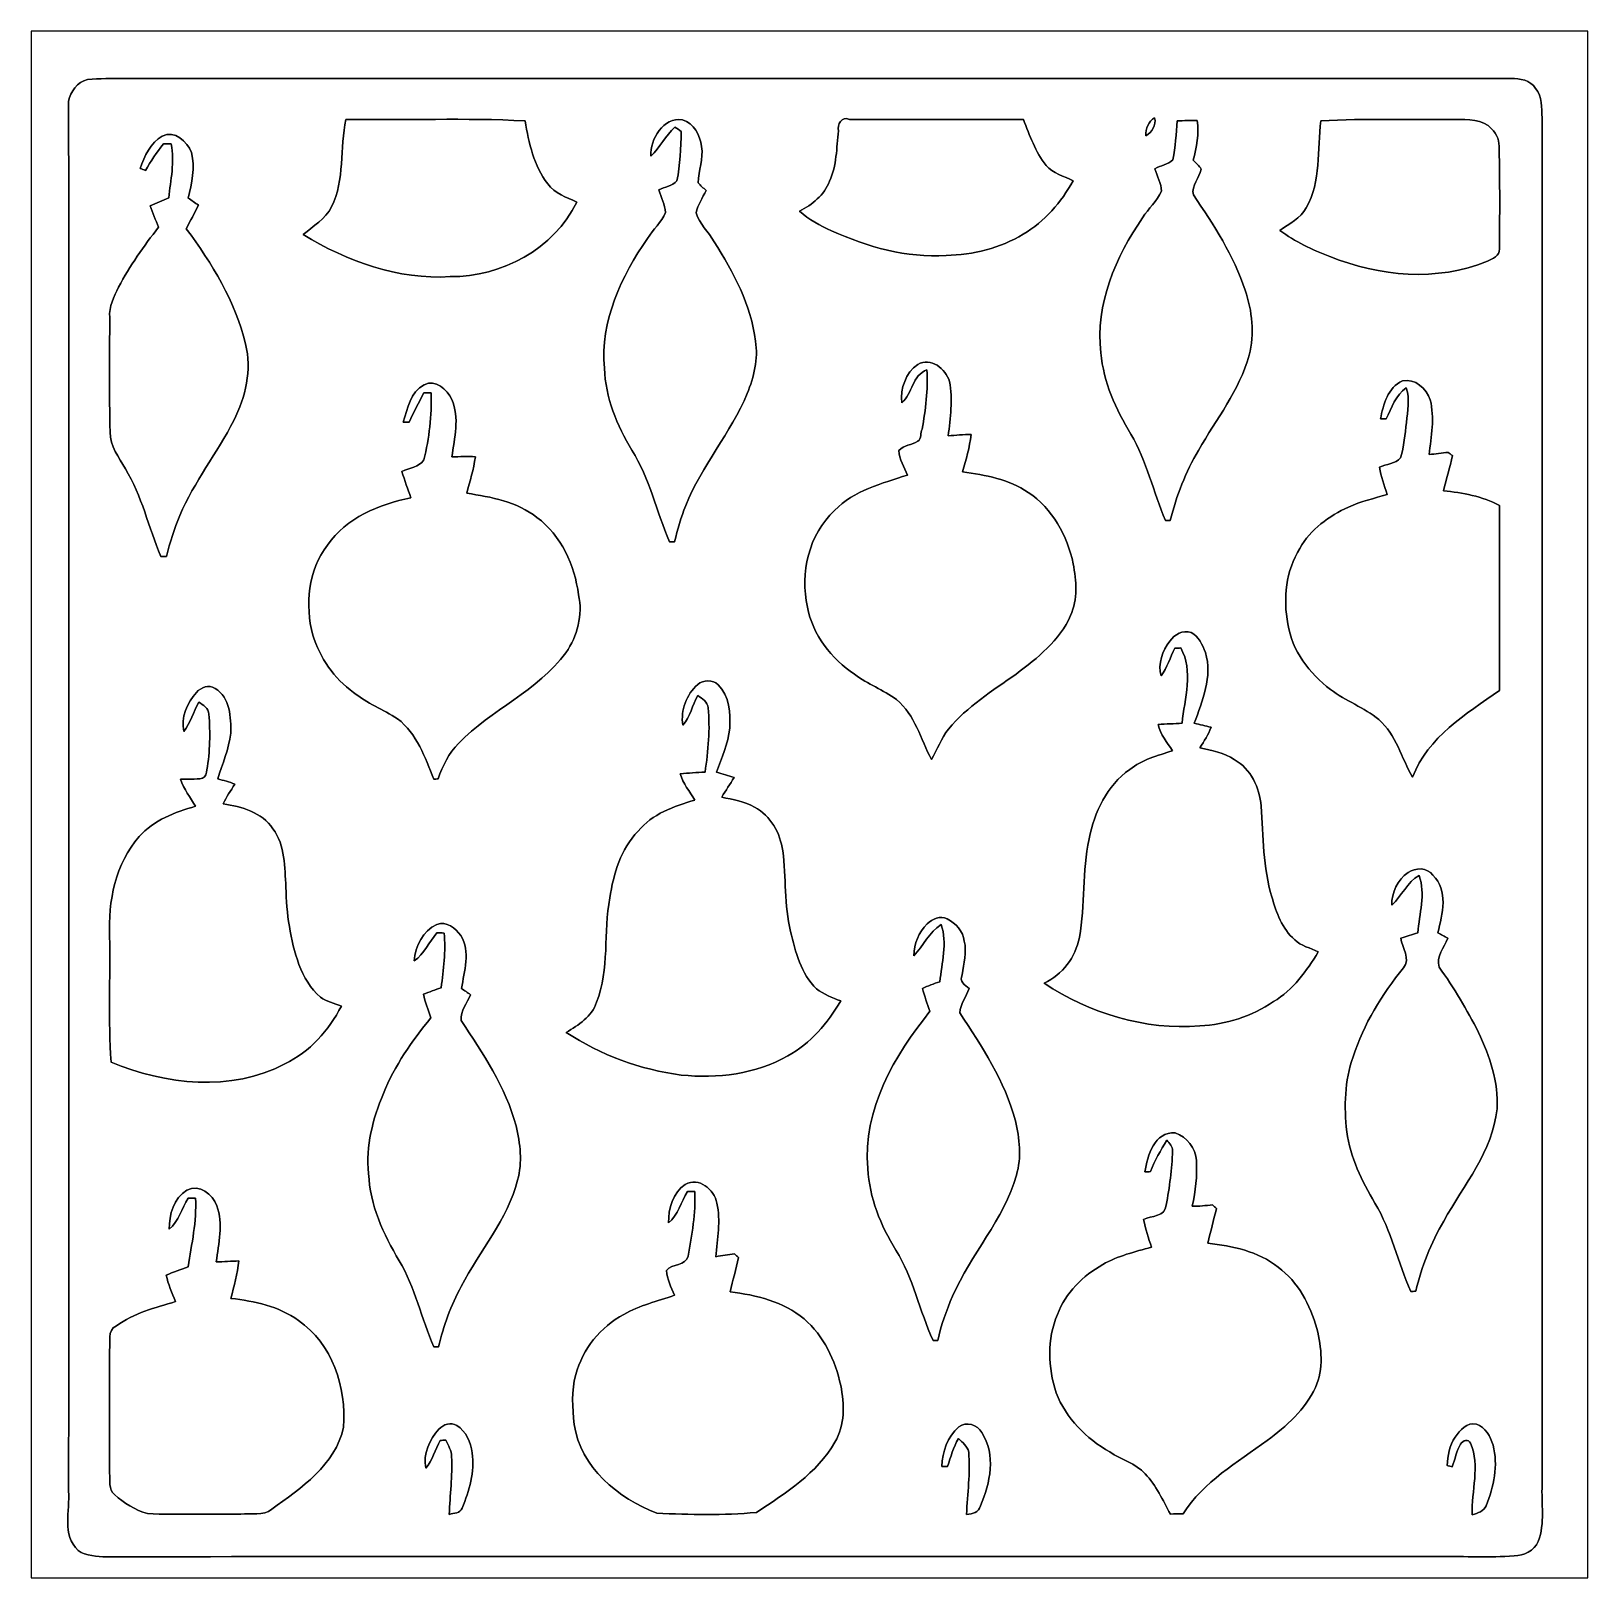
# Model space of a CAD drawing. Header units: centimetres. Extents: x -16.8 to 16.8, y -16.7 to 16.7.
import ezdxf

# ---------------------------------------------------------------- set-up
doc = ezdxf.new("R2010")
doc.units = ezdxf.units.CM
doc.header["$MEASUREMENT"] = 0
doc.layers.add('Layer 1', color=7, linetype='Continuous')

msp = doc.modelspace()

# ---------------------------------------------------------------- linework, layer by layer
at = {"layer": 'Layer 1', "color": 7}
for points, knots in [([(-16.77458, 16.66875), (-16.77458, 16.66875), (16.77458, 16.66875), (16.77458, 16.66875), (16.77458, 16.66875), (16.77458, 16.66875), (16.77458, -16.66875), (16.77458, -16.66875), (16.77458, -16.66875), (16.77458, -16.66875), (-16.77458, -16.66875), (-16.77458, -16.66875), (-16.77458, -16.66875), (-16.77458, -16.66875), (-16.77458, 16.66875), (-16.77458, 16.66875), (-16.77458, 16.66875), (-16.77458, 16.66875), (-16.77458, 16.66875), (-16.77458, 16.66875)], [0, 0, 0, 0, 0.16666667, 0.16666667, 0.16666667, 0.16666667, 0.33333333, 0.33333333, 0.33333333, 0.33333333, 0.5, 0.5, 0.5, 0.5, 0.66666667, 0.66666667, 0.66666667, 0.66666667, 1, 1, 1, 1]), ([(-15.56032, 15.62523), (-15.77164, 15.57091), (-15.93215, 15.36876), (-15.96637, 15.1571), (-15.96637, 15.1571), (-15.96143, 5.17243), (-15.96108, -4.81365), (-15.96637, -14.79903), (-15.96637, -14.79903), (-15.93885, -15.2206), (-16.11348, -15.74412), (-15.76141, -16.07855), (-15.76141, -16.07855), (-15.58713, -16.19779), (-15.35783, -16.2119), (-15.15286, -16.21331), (-15.15286, -16.21331), (-5.5686, -16.20626), (4.01532, -16.2119), (13.59958, -16.21014), (13.59958, -16.21014), (14.12734, -16.2052), (14.65615, -16.23095), (15.18356, -16.19709), (15.18356, -16.19709), (15.39663, -16.18968), (15.61606, -16.08526), (15.70531, -15.88241), (15.70531, -15.88241), (15.8556, -15.49153), (15.76776, -15.06432), (15.78927, -14.65792), (15.78927, -14.65792), (15.78363, -4.8387), (15.78857, 4.98087), (15.78681, 14.80009), (15.78681, 14.80009), (15.77411, 15.01387), (15.80197, 15.26046), (15.64534, 15.43332), (15.64534, 15.43332), (15.54127, 15.61147), (15.30597, 15.65169), (15.11829, 15.64605), (15.11829, 15.64605), (5.4162, 15.64534), (-4.2859, 15.64569), (-13.98764, 15.64605), (-13.98764, 15.64605), (-14.51187, 15.64005), (-15.03751, 15.67145), (-15.56032, 15.62523)], [0, 0, 0, 0, 0.07142857, 0.07142857, 0.07142857, 0.07142857, 0.14285714, 0.14285714, 0.14285714, 0.14285714, 0.21428571, 0.21428571, 0.21428571, 0.21428571, 0.28571429, 0.28571429, 0.28571429, 0.28571429, 0.35714286, 0.35714286, 0.35714286, 0.35714286, 0.42857143, 0.42857143, 0.42857143, 0.42857143, 0.5, 0.5, 0.5, 0.5, 0.57142857, 0.57142857, 0.57142857, 0.57142857, 0.64285714, 0.64285714, 0.64285714, 0.64285714, 0.71428571, 0.71428571, 0.71428571, 0.71428571, 0.78571429, 0.78571429, 0.78571429, 0.78571429, 0.85714286, 0.85714286, 0.85714286, 0.85714286, 1, 1, 1, 1]), ([(-9.98996, 14.76728), (-8.70338, 14.74294), (-7.41468, 14.8022), (-6.12951, 14.73447), (-6.12951, 14.73447), (-6.04591, 14.25822), (-5.94113, 13.76786), (-5.64198, 13.37416), (-5.64198, 13.37416), (-5.49028, 13.16884), (-5.23734, 13.08523), (-5.01262, 12.9854), (-5.01262, 12.9854), (-5.50968, 11.97292), (-6.63187, 11.36756), (-7.74277, 11.37708), (-7.74277, 11.37708), (-8.86742, 11.30547), (-9.96421, 11.70693), (-10.91212, 12.28266), (-10.91212, 12.28266), (-10.69622, 12.46822), (-10.42988, 12.61427), (-10.30076, 12.87886), (-10.30076, 12.87886), (-10.00866, 13.468), (-10.1279, 14.14286), (-9.98996, 14.76728)], [0, 0, 0, 0, 0.125, 0.125, 0.125, 0.125, 0.25, 0.25, 0.25, 0.25, 0.375, 0.375, 0.375, 0.375, 0.5, 0.5, 0.5, 0.5, 0.625, 0.625, 0.625, 0.625, 0.75, 0.75, 0.75, 0.75, 1, 1, 1, 1]), ([(-3.41983, 13.97459), (-3.44029, 14.34359), (-3.14995, 14.81631), (-2.73861, 14.75811), (-2.73861, 14.75811), (-2.49555, 14.68332), (-2.35162, 14.42544), (-2.32657, 14.18414), (-2.32657, 14.18414), (-2.28071, 13.91849), (-2.39607, 13.66485), (-2.39642, 13.40097), (-2.39642, 13.40097), (-2.35021, 13.33676), (-2.28706, 13.28773), (-2.22991, 13.2334), (-2.22991, 13.2334), (-2.30082, 13.07394), (-2.41265, 12.92719), (-2.44228, 12.75292), (-2.44228, 12.75292), (-2.37419, 12.51585), (-2.17099, 12.34158), (-2.05387, 12.12779), (-2.05387, 12.12779), (-1.63971, 11.47445), (-1.25695, 10.76572), (-1.16487, 9.98573), (-1.16487, 9.98573), (-1.09926, 9.59979), (-1.19944, 9.21456), (-1.34056, 8.85825), (-1.34056, 8.85825), (-1.69757, 8.00664), (-2.32516, 7.30179), (-2.66771, 6.44243), (-2.66771, 6.44243), (-2.77072, 6.18984), (-2.83739, 5.9249), (-2.91077, 5.66279), (-2.91077, 5.66279), (-2.93829, 5.66244), (-2.99297, 5.66138), (-3.02048, 5.66103), (-3.02048, 5.66103), (-3.29318, 6.31825), (-3.44805, 7.02804), (-3.82905, 7.63764), (-3.82905, 7.63764), (-4.15219, 8.1721), (-4.3942, 8.77182), (-4.41995, 9.40223), (-4.41995, 9.40223), (-4.51097, 10.41753), (-4.058, 11.39014), (-3.48933, 12.20188), (-3.48933, 12.20188), (-3.37114, 12.39414), (-3.19017, 12.54972), (-3.10127, 12.75891), (-3.10127, 12.75891), (-3.11326, 12.9286), (-3.20569, 13.081), (-3.2445, 13.24539), (-3.2445, 13.24539), (-3.1175, 13.31136), (-2.95945, 13.33288), (-2.8575, 13.43872), (-2.8575, 13.43872), (-2.7813, 13.78973), (-2.77883, 14.15133), (-2.76401, 14.50869), (-2.76401, 14.50869), (-2.80917, 14.53797), (-2.85433, 14.5669), (-2.89913, 14.59618), (-2.89913, 14.59618), (-3.10374, 14.41485), (-3.22192, 14.16121), (-3.41983, 13.97459)], [0, 0, 0, 0, 0.04761905, 0.04761905, 0.04761905, 0.04761905, 0.0952381, 0.0952381, 0.0952381, 0.0952381, 0.14285714, 0.14285714, 0.14285714, 0.14285714, 0.19047619, 0.19047619, 0.19047619, 0.19047619, 0.23809524, 0.23809524, 0.23809524, 0.23809524, 0.28571429, 0.28571429, 0.28571429, 0.28571429, 0.33333333, 0.33333333, 0.33333333, 0.33333333, 0.38095238, 0.38095238, 0.38095238, 0.38095238, 0.42857143, 0.42857143, 0.42857143, 0.42857143, 0.47619048, 0.47619048, 0.47619048, 0.47619048, 0.52380952, 0.52380952, 0.52380952, 0.52380952, 0.57142857, 0.57142857, 0.57142857, 0.57142857, 0.61904762, 0.61904762, 0.61904762, 0.61904762, 0.66666667, 0.66666667, 0.66666667, 0.66666667, 0.71428571, 0.71428571, 0.71428571, 0.71428571, 0.76190476, 0.76190476, 0.76190476, 0.76190476, 0.80952381, 0.80952381, 0.80952381, 0.80952381, 0.85714286, 0.85714286, 0.85714286, 0.85714286, 0.9047619, 0.9047619, 0.9047619, 0.9047619, 1, 1, 1, 1]), ([(0.62371, 14.51681), (0.59725, 14.64275), (0.68263, 14.85618), (0.86289, 14.76304), (0.86289, 14.76304), (2.11208, 14.7701), (3.36162, 14.75916), (4.61151, 14.76481), (4.61151, 14.76481), (4.74662, 14.42367), (4.86304, 14.0656), (5.09693, 13.77527), (5.09693, 13.77527), (5.24863, 13.6017), (5.48181, 13.54102), (5.68396, 13.44471), (5.68396, 13.44471), (5.42502, 12.98152), (5.06659, 12.56347), (4.60481, 12.29395), (4.60481, 12.29395), (4.11092, 11.98739), (3.5246, 11.84416), (2.9464, 11.8364), (2.9464, 11.8364), (2.09232, 11.77819), (1.24813, 12.01667), (0.47625, 12.36557), (0.47625, 12.36557), (0.22966, 12.47704), (-0.01729, 12.60122), (-0.21661, 12.78819), (-0.21661, 12.78819), (0.05962, 12.93001), (0.31715, 13.13427), (0.43145, 13.43342), (0.43145, 13.43342), (0.58843, 13.77033), (0.58208, 14.1545), (0.62371, 14.51681)], [0, 0, 0, 0, 0.09090909, 0.09090909, 0.09090909, 0.09090909, 0.18181818, 0.18181818, 0.18181818, 0.18181818, 0.27272727, 0.27272727, 0.27272727, 0.27272727, 0.36363636, 0.36363636, 0.36363636, 0.36363636, 0.45454545, 0.45454545, 0.45454545, 0.45454545, 0.54545455, 0.54545455, 0.54545455, 0.54545455, 0.63636364, 0.63636364, 0.63636364, 0.63636364, 0.72727273, 0.72727273, 0.72727273, 0.72727273, 0.81818182, 0.81818182, 0.81818182, 0.81818182, 1, 1, 1, 1]), ([(7.24782, 14.41274), (7.23582, 14.57396), (7.30885, 14.71648), (7.43797, 14.80361), (7.43797, 14.80361), (7.47995, 14.63781), (7.38046, 14.49881), (7.24782, 14.41274)], [0, 0, 0, 0, 0.33333333, 0.33333333, 0.33333333, 0.33333333, 1, 1, 1, 1]), ([(11.02007, 14.73623), (11.98492, 14.79056), (12.95188, 14.75493), (13.91779, 14.76622), (13.91779, 14.76622), (14.18096, 14.75669), (14.5101, 14.78527), (14.70025, 14.55949), (14.70025, 14.55949), (14.82231, 14.45295), (14.87311, 14.28785), (14.86288, 14.12875), (14.86288, 14.12875), (14.87946, 13.4112), (14.87452, 12.69259), (14.86994, 11.97469), (14.86994, 11.97469), (14.88052, 11.82335), (14.72247, 11.76196), (14.60994, 11.7094), (14.60994, 11.7094), (13.52409, 11.26172), (12.28337, 11.38414), (11.21057, 11.80853), (11.21057, 11.80853), (10.8331, 11.95564), (10.46515, 12.13309), (10.13777, 12.37333), (10.13777, 12.37333), (10.33886, 12.51726), (10.58792, 12.62909), (10.70292, 12.86157), (10.70292, 12.86157), (11.03383, 13.4306), (10.94246, 14.10899), (11.02007, 14.73623)], [0, 0, 0, 0, 0.1, 0.1, 0.1, 0.1, 0.2, 0.2, 0.2, 0.2, 0.3, 0.3, 0.3, 0.3, 0.4, 0.4, 0.4, 0.4, 0.5, 0.5, 0.5, 0.5, 0.6, 0.6, 0.6, 0.6, 0.7, 0.7, 0.7, 0.7, 0.8, 0.8, 0.8, 0.8, 1, 1, 1, 1]), ([(-13.94919, 14.40815), (-13.67367, 14.53974), (-13.41931, 14.28962), (-13.32018, 14.05502), (-13.32018, 14.05502), (-13.23411, 13.72941), (-13.31207, 13.39039), (-13.38933, 13.07006), (-13.38933, 13.07006), (-13.31666, 13.01856), (-13.24257, 12.96811), (-13.16919, 12.91696), (-13.16919, 12.91696), (-13.2528, 12.74586), (-13.34558, 12.579), (-13.43096, 12.40861), (-13.43096, 12.40861), (-12.87851, 11.66107), (-12.37227, 10.84157), (-12.15637, 9.92646), (-12.15637, 9.92646), (-12.01208, 9.36766), (-12.15073, 8.78099), (-12.40684, 8.27793), (-12.40684, 8.27793), (-12.75962, 7.57555), (-13.26444, 6.95784), (-13.5696, 6.23006), (-13.5696, 6.23006), (-13.69413, 5.94607), (-13.7795, 5.64691), (-13.85958, 5.34811), (-13.85958, 5.34811), (-13.9005, 5.34776), (-13.94143, 5.34741), (-13.98235, 5.34705), (-13.98235, 5.34705), (-14.2434, 5.97359), (-14.38839, 6.65057), (-14.74435, 7.23512), (-14.74435, 7.23512), (-14.88087, 7.48383), (-15.07561, 7.72689), (-15.07102, 8.02605), (-15.07102, 8.02605), (-15.09713, 8.84908), (-15.07949, 9.67317), (-15.08196, 10.49655), (-15.08196, 10.49655), (-15.10312, 10.73291), (-14.98882, 10.94634), (-14.89075, 11.15236), (-14.89075, 11.15236), (-14.64592, 11.60851), (-14.345, 12.0329), (-14.03103, 12.44353), (-14.03103, 12.44353), (-14.09065, 12.59558), (-14.15098, 12.74762), (-14.20954, 12.90038), (-14.20954, 12.90038), (-14.07866, 12.96388), (-13.94319, 13.01644), (-13.80913, 13.07253), (-13.80913, 13.07253), (-13.76892, 13.45847), (-13.67825, 13.8497), (-13.75904, 14.2367), (-13.75904, 14.2367), (-13.81372, 14.2367), (-13.8684, 14.2367), (-13.92343, 14.23635), (-13.92343, 14.23635), (-14.06843, 14.05749), (-14.19119, 13.8624), (-14.31219, 13.66661), (-14.31219, 13.66661), (-14.34888, 13.68107), (-14.38557, 13.69554), (-14.42226, 13.71036), (-14.42226, 13.71036), (-14.33266, 13.97776), (-14.20001, 14.25998), (-13.94919, 14.40815)], [0, 0, 0, 0, 0.04545455, 0.04545455, 0.04545455, 0.04545455, 0.09090909, 0.09090909, 0.09090909, 0.09090909, 0.13636364, 0.13636364, 0.13636364, 0.13636364, 0.18181818, 0.18181818, 0.18181818, 0.18181818, 0.22727273, 0.22727273, 0.22727273, 0.22727273, 0.27272727, 0.27272727, 0.27272727, 0.27272727, 0.31818182, 0.31818182, 0.31818182, 0.31818182, 0.36363636, 0.36363636, 0.36363636, 0.36363636, 0.40909091, 0.40909091, 0.40909091, 0.40909091, 0.45454545, 0.45454545, 0.45454545, 0.45454545, 0.5, 0.5, 0.5, 0.5, 0.54545455, 0.54545455, 0.54545455, 0.54545455, 0.59090909, 0.59090909, 0.59090909, 0.59090909, 0.63636364, 0.63636364, 0.63636364, 0.63636364, 0.68181818, 0.68181818, 0.68181818, 0.68181818, 0.72727273, 0.72727273, 0.72727273, 0.72727273, 0.77272727, 0.77272727, 0.77272727, 0.77272727, 0.81818182, 0.81818182, 0.81818182, 0.81818182, 0.86363636, 0.86363636, 0.86363636, 0.86363636, 0.90909091, 0.90909091, 0.90909091, 0.90909091, 1, 1, 1, 1]), ([(7.92621, 14.73482), (8.06838, 14.73976), (8.21126, 14.74646), (8.35413, 14.74258), (8.35413, 14.74258), (8.39929, 14.45295), (8.33967, 14.16579), (8.27123, 13.88569), (8.27123, 13.88569), (8.32944, 13.8243), (8.39399, 13.7668), (8.44162, 13.69589), (8.44162, 13.69589), (8.40634, 13.50292), (8.2236, 13.34382), (8.27264, 13.13956), (8.27264, 13.13956), (8.71255, 12.49574), (9.14612, 11.83217), (9.38706, 11.08392), (9.38706, 11.08392), (9.54581, 10.63696), (9.58744, 10.14448), (9.47632, 9.68199), (9.47632, 9.68199), (9.2643, 8.92598), (8.76653, 8.30651), (8.38482, 7.63341), (8.38482, 7.63341), (8.10401, 7.16562), (7.91104, 6.65092), (7.77416, 6.12422), (7.77416, 6.12422), (7.74841, 6.12281), (7.69655, 6.12069), (7.67045, 6.11964), (7.67045, 6.11964), (7.40727, 6.73488), (7.2711, 7.40339), (6.92362, 7.98195), (6.92362, 7.98195), (6.60435, 8.51923), (6.33483, 9.10378), (6.2805, 9.73455), (6.2805, 9.73455), (6.15456, 10.78301), (6.59836, 11.80183), (7.17973, 12.64708), (7.17973, 12.64708), (7.30179, 12.84711), (7.487, 13.00586), (7.58719, 13.21894), (7.58719, 13.21894), (7.58437, 13.38897), (7.48418, 13.53996), (7.44467, 13.7033), (7.44467, 13.7033), (7.56849, 13.77456), (7.7276, 13.79326), (7.8292, 13.89733), (7.8292, 13.89733), (7.88635, 14.1732), (7.90222, 14.45507), (7.92621, 14.73482)], [0, 0, 0, 0, 0.05882353, 0.05882353, 0.05882353, 0.05882353, 0.11764706, 0.11764706, 0.11764706, 0.11764706, 0.17647059, 0.17647059, 0.17647059, 0.17647059, 0.23529412, 0.23529412, 0.23529412, 0.23529412, 0.29411765, 0.29411765, 0.29411765, 0.29411765, 0.35294118, 0.35294118, 0.35294118, 0.35294118, 0.41176471, 0.41176471, 0.41176471, 0.41176471, 0.47058824, 0.47058824, 0.47058824, 0.47058824, 0.52941176, 0.52941176, 0.52941176, 0.52941176, 0.58823529, 0.58823529, 0.58823529, 0.58823529, 0.64705882, 0.64705882, 0.64705882, 0.64705882, 0.70588235, 0.70588235, 0.70588235, 0.70588235, 0.76470588, 0.76470588, 0.76470588, 0.76470588, 0.82352941, 0.82352941, 0.82352941, 0.82352941, 0.88235294, 0.88235294, 0.88235294, 0.88235294, 1, 1, 1, 1]), ([(2.33433, 9.48443), (2.60879, 9.65341), (2.93934, 9.38883), (3.0166, 9.11754), (3.0166, 9.11754), (3.08892, 8.73019), (3.03847, 8.33191), (2.98838, 7.94491), (2.98838, 7.94491), (3.15348, 7.95761), (3.31858, 7.97772), (3.48474, 7.97137), (3.48474, 7.97137), (3.44946, 7.69867), (3.37573, 7.43444), (3.29882, 7.17127), (3.29882, 7.17127), (3.7906, 7.0993), (4.29648, 7.01252), (4.71523, 6.725), (4.71523, 6.725), (5.24087, 6.38104), (5.55343, 5.79049), (5.68466, 5.18936), (5.68466, 5.18936), (5.74851, 4.82106), (5.78626, 4.42524), (5.62645, 4.07458), (5.62645, 4.07458), (5.39821, 3.5306), (4.90926, 3.16054), (4.45417, 2.8127), (4.45417, 2.8127), (3.943, 2.45039), (3.39866, 2.11349), (2.99473, 1.62489), (2.99473, 1.62489), (2.83845, 1.42699), (2.75802, 1.18357), (2.62784, 0.96979), (2.62784, 0.96979), (2.39571, 1.41111), (2.27718, 1.92864), (1.87466, 2.2606), (1.87466, 2.2606), (1.59244, 2.47191), (1.25342, 2.59362), (0.9719, 2.80741), (0.9719, 2.80741), (0.47166, 3.14184), (0.06773, 3.65584), (-0.04551, 4.25591), (-0.04551, 4.25591), (-0.20567, 4.9911), (-0.0187, 5.81589), (0.54151, 6.33765), (0.54151, 6.33765), (0.95638, 6.77157), (1.55893, 6.91832), (2.10891, 7.09965), (2.10891, 7.09965), (2.04011, 7.27287), (1.93393, 7.44008), (1.92617, 7.63058), (1.92617, 7.63058), (2.03341, 7.74524), (2.20557, 7.74912), (2.33398, 7.83061), (2.33398, 7.83061), (2.41935, 7.88352), (2.38513, 8.01864), (2.42782, 8.08955), (2.42782, 8.08955), (2.49978, 8.51147), (2.56152, 8.93904), (2.53118, 9.36801), (2.53118, 9.36801), (2.21051, 9.25583), (2.22391, 8.85507), (1.98861, 8.65752), (1.98861, 8.65752), (1.95721, 8.96302), (2.07116, 9.30875), (2.33433, 9.48443)], [0, 0, 0, 0, 0.04545455, 0.04545455, 0.04545455, 0.04545455, 0.09090909, 0.09090909, 0.09090909, 0.09090909, 0.13636364, 0.13636364, 0.13636364, 0.13636364, 0.18181818, 0.18181818, 0.18181818, 0.18181818, 0.22727273, 0.22727273, 0.22727273, 0.22727273, 0.27272727, 0.27272727, 0.27272727, 0.27272727, 0.31818182, 0.31818182, 0.31818182, 0.31818182, 0.36363636, 0.36363636, 0.36363636, 0.36363636, 0.40909091, 0.40909091, 0.40909091, 0.40909091, 0.45454545, 0.45454545, 0.45454545, 0.45454545, 0.5, 0.5, 0.5, 0.5, 0.54545455, 0.54545455, 0.54545455, 0.54545455, 0.59090909, 0.59090909, 0.59090909, 0.59090909, 0.63636364, 0.63636364, 0.63636364, 0.63636364, 0.68181818, 0.68181818, 0.68181818, 0.68181818, 0.72727273, 0.72727273, 0.72727273, 0.72727273, 0.77272727, 0.77272727, 0.77272727, 0.77272727, 0.81818182, 0.81818182, 0.81818182, 0.81818182, 0.86363636, 0.86363636, 0.86363636, 0.86363636, 0.90909091, 0.90909091, 0.90909091, 0.90909091, 1, 1, 1, 1]), ([(-8.30756, 9.0484), (-8.05639, 9.17187), (-7.81438, 8.94221), (-7.70643, 8.73266), (-7.70643, 8.73266), (-7.54098, 8.33367), (-7.64716, 7.89834), (-7.70714, 7.48982), (-7.70714, 7.48982), (-7.5378, 7.49335), (-7.36812, 7.51558), (-7.19949, 7.49053), (-7.19949, 7.49053), (-7.23971, 7.22524), (-7.31908, 6.96877), (-7.38611, 6.70948), (-7.38611, 6.70948), (-6.85941, 6.62869), (-6.3059, 6.52498), (-5.87516, 6.18843), (-5.87516, 6.18843), (-5.34388, 5.79967), (-5.06554, 5.15479), (-4.97523, 4.51838), (-4.97523, 4.51838), (-4.8828, 4.08764), (-5.00027, 3.63114), (-5.24828, 3.27237), (-5.24828, 3.27237), (-5.85929, 2.44228), (-6.85871, 2.04964), (-7.56179, 1.31727), (-7.56179, 1.31727), (-7.77804, 1.11054), (-7.90046, 0.82973), (-8.00418, 0.55386), (-8.00418, 0.55386), (-8.02746, 0.55174), (-8.07473, 0.54716), (-8.09837, 0.54469), (-8.09837, 0.54469), (-8.28287, 1.016), (-8.46173, 1.52647), (-8.87695, 1.84785), (-8.87695, 1.84785), (-9.18774, 2.04541), (-9.53841, 2.18017), (-9.82451, 2.41723), (-9.82451, 2.41723), (-10.24608, 2.71463), (-10.55123, 3.16265), (-10.70681, 3.65196), (-10.70681, 3.65196), (-10.87296, 4.30424), (-10.80699, 5.04366), (-10.38789, 5.59047), (-10.38789, 5.59047), (-9.98361, 6.18561), (-9.27065, 6.46712), (-8.59226, 6.60964), (-8.59226, 6.60964), (-8.65364, 6.79909), (-8.72843, 6.98394), (-8.7824, 7.17585), (-8.7824, 7.17585), (-8.62824, 7.26017), (-8.41093, 7.27075), (-8.31144, 7.42562), (-8.31144, 7.42562), (-8.19573, 7.89658), (-8.13753, 8.38588), (-8.15199, 8.87166), (-8.15199, 8.87166), (-8.2042, 8.87166), (-8.25641, 8.87166), (-8.30862, 8.8713), (-8.30862, 8.8713), (-8.42363, 8.66528), (-8.53193, 8.45538), (-8.62612, 8.23842), (-8.62612, 8.23842), (-8.65823, 8.23983), (-8.72278, 8.24195), (-8.75524, 8.24336), (-8.75524, 8.24336), (-8.66422, 8.52876), (-8.60178, 8.89459), (-8.30756, 9.0484)], [0, 0, 0, 0, 0.04347826, 0.04347826, 0.04347826, 0.04347826, 0.08695652, 0.08695652, 0.08695652, 0.08695652, 0.13043478, 0.13043478, 0.13043478, 0.13043478, 0.17391304, 0.17391304, 0.17391304, 0.17391304, 0.2173913, 0.2173913, 0.2173913, 0.2173913, 0.26086957, 0.26086957, 0.26086957, 0.26086957, 0.30434783, 0.30434783, 0.30434783, 0.30434783, 0.34782609, 0.34782609, 0.34782609, 0.34782609, 0.39130435, 0.39130435, 0.39130435, 0.39130435, 0.43478261, 0.43478261, 0.43478261, 0.43478261, 0.47826087, 0.47826087, 0.47826087, 0.47826087, 0.52173913, 0.52173913, 0.52173913, 0.52173913, 0.56521739, 0.56521739, 0.56521739, 0.56521739, 0.60869565, 0.60869565, 0.60869565, 0.60869565, 0.65217391, 0.65217391, 0.65217391, 0.65217391, 0.69565217, 0.69565217, 0.69565217, 0.69565217, 0.73913043, 0.73913043, 0.73913043, 0.73913043, 0.7826087, 0.7826087, 0.7826087, 0.7826087, 0.82608696, 0.82608696, 0.82608696, 0.82608696, 0.86956522, 0.86956522, 0.86956522, 0.86956522, 0.91304348, 0.91304348, 0.91304348, 0.91304348, 1, 1, 1, 1]), ([(12.77796, 9.12883), (13.04361, 9.19445), (13.30254, 8.96408), (13.37945, 8.72067), (13.37945, 8.72067), (13.47011, 8.33402), (13.4045, 7.93221), (13.35123, 7.54521), (13.35123, 7.54521), (13.49022, 7.55368), (13.62816, 7.57167), (13.76645, 7.59037), (13.76645, 7.59037), (13.79537, 7.56779), (13.82466, 7.54521), (13.85429, 7.52263), (13.85429, 7.52263), (13.80455, 7.26546), (13.7227, 7.01604), (13.66097, 6.76169), (13.66097, 6.76169), (14.0783, 6.72218), (14.4974, 6.64386), (14.87029, 6.44349), (14.87029, 6.44349), (14.86711, 5.11563), (14.87382, 3.78778), (14.86676, 2.45992), (14.86676, 2.45992), (14.15168, 1.94451), (13.32477, 1.45662), (12.99633, 0.58879), (12.99633, 0.58879), (12.7575, 1.0033), (12.64497, 1.50354), (12.27067, 1.82845), (12.27067, 1.82845), (11.95387, 2.09303), (11.55488, 2.2292), (11.22786, 2.47932), (11.22786, 2.47932), (10.77313, 2.82222), (10.39707, 3.31788), (10.30993, 3.8922), (10.30993, 3.8922), (10.20374, 4.44077), (10.26724, 5.04084), (10.56887, 5.51921), (10.56887, 5.51921), (10.79712, 5.93055), (11.19505, 6.22088), (11.61662, 6.41174), (11.61662, 6.41174), (11.88297, 6.53521), (12.17119, 6.59412), (12.44917, 6.68443), (12.44917, 6.68443), (12.3885, 6.87776), (12.31547, 7.0679), (12.28407, 7.26899), (12.28407, 7.26899), (12.43118, 7.33884), (12.63191, 7.33989), (12.73598, 7.47501), (12.73598, 7.47501), (12.81924, 7.71772), (12.82806, 7.97983), (12.86722, 8.23242), (12.86722, 8.23242), (12.88309, 8.48042), (12.94201, 8.73795), (12.86228, 8.98102), (12.86228, 8.98102), (12.63121, 8.82826), (12.54654, 8.54922), (12.43118, 8.31144), (12.43118, 8.31144), (12.40049, 8.31109), (12.33876, 8.31039), (12.30806, 8.30968), (12.30806, 8.30968), (12.35992, 8.61907), (12.46681, 8.99054), (12.77796, 9.12883)], [0, 0, 0, 0, 0.04545455, 0.04545455, 0.04545455, 0.04545455, 0.09090909, 0.09090909, 0.09090909, 0.09090909, 0.13636364, 0.13636364, 0.13636364, 0.13636364, 0.18181818, 0.18181818, 0.18181818, 0.18181818, 0.22727273, 0.22727273, 0.22727273, 0.22727273, 0.27272727, 0.27272727, 0.27272727, 0.27272727, 0.31818182, 0.31818182, 0.31818182, 0.31818182, 0.36363636, 0.36363636, 0.36363636, 0.36363636, 0.40909091, 0.40909091, 0.40909091, 0.40909091, 0.45454545, 0.45454545, 0.45454545, 0.45454545, 0.5, 0.5, 0.5, 0.5, 0.54545455, 0.54545455, 0.54545455, 0.54545455, 0.59090909, 0.59090909, 0.59090909, 0.59090909, 0.63636364, 0.63636364, 0.63636364, 0.63636364, 0.68181818, 0.68181818, 0.68181818, 0.68181818, 0.72727273, 0.72727273, 0.72727273, 0.72727273, 0.77272727, 0.77272727, 0.77272727, 0.77272727, 0.81818182, 0.81818182, 0.81818182, 0.81818182, 0.86363636, 0.86363636, 0.86363636, 0.86363636, 0.90909091, 0.90909091, 0.90909091, 0.90909091, 1, 1, 1, 1]), ([(7.76499, 3.52284), (7.86659, 3.66219), (8.04616, 3.76978), (8.22396, 3.70769), (8.22396, 3.70769), (8.38729, 3.62197), (8.47125, 3.44099), (8.53334, 3.27589), (8.53334, 3.27589), (8.69421, 2.75519), (8.46173, 2.23661), (8.2931, 1.75084), (8.2931, 1.75084), (8.41269, 1.72226), (8.53369, 1.69369), (8.65364, 1.66335), (8.65364, 1.66335), (8.59719, 1.50495), (8.50406, 1.3649), (8.41481, 1.22379), (8.41481, 1.22379), (8.66422, 1.15217), (8.93762, 1.12607), (9.15458, 0.96979), (9.15458, 0.96979), (9.51406, 0.77188), (9.70068, 0.36195), (9.73208, -0.03316), (9.73208, -0.03316), (9.78147, -0.68827), (9.77053, -1.35855), (9.96527, -1.99355), (9.96527, -1.99355), (10.06263, -2.32728), (10.18505, -2.67935), (10.45633, -2.91394), (10.45633, -2.91394), (10.59603, -3.04906), (10.79394, -3.0921), (10.96363, -3.17853), (10.96363, -3.17853), (10.7121, -3.5881), (10.42035, -3.99768), (10.00054, -4.24921), (10.00054, -4.24921), (9.5317, -4.56389), (8.97643, -4.74416), (8.41304, -4.77308), (8.41304, -4.77308), (7.23159, -4.86516), (6.03744, -4.50462), (5.05601, -3.85339), (5.05601, -3.85339), (5.45006, -3.66818), (5.73722, -3.29177), (5.81519, -2.86314), (5.81519, -2.86314), (5.94854, -2.16359), (5.8734, -1.43969), (6.02827, -0.74224), (6.02827, -0.74224), (6.13339, -0.16369), (6.41103, 0.40675), (6.89998, 0.75424), (6.89998, 0.75424), (7.16492, 0.97084), (7.50605, 1.05093), (7.82285, 1.15888), (7.82285, 1.15888), (7.70255, 1.33668), (7.55721, 1.50813), (7.51769, 1.72544), (7.51769, 1.72544), (7.68703, 1.73531), (7.85812, 1.74343), (8.02852, 1.75084), (8.02852, 1.75084), (8.08037, 2.27859), (8.27969, 2.88078), (8.00241, 3.37326), (8.00241, 3.37326), (7.97101, 3.37256), (7.90787, 3.37114), (7.87612, 3.37009), (7.87612, 3.37009), (7.76887, 3.17359), (7.71384, 2.94922), (7.5752, 2.77001), (7.5752, 2.77001), (7.49653, 3.0353), (7.61471, 3.30764), (7.76499, 3.52284)], [0, 0, 0, 0, 0.04166667, 0.04166667, 0.04166667, 0.04166667, 0.08333333, 0.08333333, 0.08333333, 0.08333333, 0.125, 0.125, 0.125, 0.125, 0.16666667, 0.16666667, 0.16666667, 0.16666667, 0.20833333, 0.20833333, 0.20833333, 0.20833333, 0.25, 0.25, 0.25, 0.25, 0.29166667, 0.29166667, 0.29166667, 0.29166667, 0.33333333, 0.33333333, 0.33333333, 0.33333333, 0.375, 0.375, 0.375, 0.375, 0.41666667, 0.41666667, 0.41666667, 0.41666667, 0.45833333, 0.45833333, 0.45833333, 0.45833333, 0.5, 0.5, 0.5, 0.5, 0.54166667, 0.54166667, 0.54166667, 0.54166667, 0.58333333, 0.58333333, 0.58333333, 0.58333333, 0.625, 0.625, 0.625, 0.625, 0.66666667, 0.66666667, 0.66666667, 0.66666667, 0.70833333, 0.70833333, 0.70833333, 0.70833333, 0.75, 0.75, 0.75, 0.75, 0.79166667, 0.79166667, 0.79166667, 0.79166667, 0.83333333, 0.83333333, 0.83333333, 0.83333333, 0.875, 0.875, 0.875, 0.875, 0.91666667, 0.91666667, 0.91666667, 0.91666667, 1, 1, 1, 1]), ([(-2.40983, 2.58657), (-2.28847, 2.69134), (-2.08562, 2.69663), (-1.96956, 2.58128), (-1.96956, 2.58128), (-1.7205, 2.33927), (-1.70392, 1.96885), (-1.71838, 1.645), (-1.71838, 1.645), (-1.75719, 1.31445), (-1.88913, 1.00577), (-2.00343, 0.69638), (-2.00343, 0.69638), (-1.87678, 0.66075), (-1.74837, 0.62583), (-1.62348, 0.58314), (-1.62348, 0.58314), (-1.71027, 0.44062), (-1.80199, 0.30127), (-1.89124, 0.16016), (-1.89124, 0.16016), (-1.65206, 0.10195), (-1.40018, 0.0695), (-1.18357, -0.05644), (-1.18357, -0.05644), (-0.83432, -0.23989), (-0.63041, -0.61877), (-0.57538, -0.99942), (-0.57538, -0.99942), (-0.50624, -1.57656), (-0.54293, -2.1657), (-0.40887, -2.73473), (-0.40887, -2.73473), (-0.30339, -3.17641), (-0.18521, -3.64666), (0.15099, -3.97616), (0.15099, -3.97616), (0.30798, -4.09116), (0.49071, -4.16666), (0.67275, -4.23404), (0.67275, -4.23404), (0.39088, -4.71135), (0.02505, -5.15373), (-0.47025, -5.41937), (-0.47025, -5.41937), (-1.15888, -5.81237), (-1.98508, -5.91044), (-2.76472, -5.83071), (-2.76472, -5.83071), (-3.64596, -5.71606), (-4.50003, -5.39891), (-5.24439, -4.91419), (-5.24439, -4.91419), (-4.97805, -4.75368), (-4.69618, -4.57306), (-4.58752, -4.26367), (-4.58752, -4.26367), (-4.30918, -3.54612), (-4.439, -2.75731), (-4.3053, -2.01189), (-4.3053, -2.01189), (-4.22063, -1.49507), (-4.06612, -0.96132), (-3.69394, -0.57468), (-3.69394, -0.57468), (-3.38949, -0.20285), (-2.92029, -0.03493), (-2.47368, 0.09349), (-2.47368, 0.09349), (-2.58128, 0.28187), (-2.72521, 0.45226), (-2.78553, 0.66358), (-2.78553, 0.66358), (-2.60809, 0.67769), (-2.42958, 0.68792), (-2.25143, 0.70026), (-2.25143, 0.70026), (-2.18193, 1.15782), (-2.13854, 1.62348), (-2.18511, 2.08527), (-2.18511, 2.08527), (-2.19745, 2.21051), (-2.31105, 2.28106), (-2.40383, 2.34633), (-2.40383, 2.34633), (-2.52624, 2.14066), (-2.56893, 1.89159), (-2.72909, 1.70921), (-2.72909, 1.70921), (-2.78271, 2.02988), (-2.65113, 2.37173), (-2.40983, 2.58657)], [0, 0, 0, 0, 0.04166667, 0.04166667, 0.04166667, 0.04166667, 0.08333333, 0.08333333, 0.08333333, 0.08333333, 0.125, 0.125, 0.125, 0.125, 0.16666667, 0.16666667, 0.16666667, 0.16666667, 0.20833333, 0.20833333, 0.20833333, 0.20833333, 0.25, 0.25, 0.25, 0.25, 0.29166667, 0.29166667, 0.29166667, 0.29166667, 0.33333333, 0.33333333, 0.33333333, 0.33333333, 0.375, 0.375, 0.375, 0.375, 0.41666667, 0.41666667, 0.41666667, 0.41666667, 0.45833333, 0.45833333, 0.45833333, 0.45833333, 0.5, 0.5, 0.5, 0.5, 0.54166667, 0.54166667, 0.54166667, 0.54166667, 0.58333333, 0.58333333, 0.58333333, 0.58333333, 0.625, 0.625, 0.625, 0.625, 0.66666667, 0.66666667, 0.66666667, 0.66666667, 0.70833333, 0.70833333, 0.70833333, 0.70833333, 0.75, 0.75, 0.75, 0.75, 0.79166667, 0.79166667, 0.79166667, 0.79166667, 0.83333333, 0.83333333, 0.83333333, 0.83333333, 0.875, 0.875, 0.875, 0.875, 0.91666667, 0.91666667, 0.91666667, 0.91666667, 1, 1, 1, 1]), ([(-13.21153, 2.41653), (-13.11275, 2.52518), (-12.94377, 2.59045), (-12.81148, 2.49943), (-12.81148, 2.49943), (-12.47634, 2.30858), (-12.46752, 1.87219), (-12.47387, 1.53564), (-12.47387, 1.53564), (-12.51268, 1.19415), (-12.65343, 0.87701), (-12.75292, 0.55069), (-12.75292, 0.55069), (-12.62874, 0.51894), (-12.50209, 0.48789), (-12.38391, 0.43639), (-12.38391, 0.43639), (-12.47563, 0.30021), (-12.56841, 0.16369), (-12.63509, 0.01305), (-12.63509, 0.01305), (-12.23821, -0.04727), (-11.80183, -0.16863), (-11.56476, -0.52141), (-11.56476, -0.52141), (-11.29383, -0.88406), (-11.31288, -1.35255), (-11.28289, -1.78223), (-11.28289, -1.78223), (-11.27407, -2.34844), (-11.19046, -2.91606), (-11.00208, -3.45158), (-11.00208, -3.45158), (-10.89766, -3.71228), (-10.76184, -3.97369), (-10.53924, -4.15361), (-10.53924, -4.15361), (-10.40342, -4.24568), (-10.24255, -4.29189), (-10.08839, -4.34446), (-10.08839, -4.34446), (-10.36073, -4.86833), (-10.76925, -5.33012), (-11.30582, -5.59259), (-11.30582, -5.59259), (-12.46399, -6.19936), (-13.88075, -6.04202), (-15.05338, -5.55307), (-15.05338, -5.55307), (-15.10912, -4.64961), (-15.06961, -3.74403), (-15.08407, -2.83986), (-15.08407, -2.83986), (-15.11618, -2.08562), (-14.95813, -1.27), (-14.44484, -0.68968), (-14.44484, -0.68968), (-14.13122, -0.33655), (-13.67296, -0.16686), (-13.23164, -0.03881), (-13.23164, -0.03881), (-13.34558, 0.15169), (-13.48211, 0.33126), (-13.55372, 0.54398), (-13.55372, 0.54398), (-13.39674, 0.55633), (-13.23728, 0.53657), (-13.08171, 0.5648), (-13.08171, 0.5648), (-13.01186, 0.59514), (-13.00057, 0.67945), (-12.98575, 0.74507), (-12.98575, 0.74507), (-12.92119, 1.14159), (-12.91237, 1.54764), (-12.94201, 1.94733), (-12.94201, 1.94733), (-12.95365, 2.07327), (-13.06336, 2.14559), (-13.16214, 2.20416), (-13.16214, 2.20416), (-13.27573, 1.99637), (-13.34276, 1.76354), (-13.4814, 1.56986), (-13.4814, 1.56986), (-13.55831, 1.87678), (-13.40767, 2.18899), (-13.21153, 2.41653)], [0, 0, 0, 0, 0.04347826, 0.04347826, 0.04347826, 0.04347826, 0.08695652, 0.08695652, 0.08695652, 0.08695652, 0.13043478, 0.13043478, 0.13043478, 0.13043478, 0.17391304, 0.17391304, 0.17391304, 0.17391304, 0.2173913, 0.2173913, 0.2173913, 0.2173913, 0.26086957, 0.26086957, 0.26086957, 0.26086957, 0.30434783, 0.30434783, 0.30434783, 0.30434783, 0.34782609, 0.34782609, 0.34782609, 0.34782609, 0.39130435, 0.39130435, 0.39130435, 0.39130435, 0.43478261, 0.43478261, 0.43478261, 0.43478261, 0.47826087, 0.47826087, 0.47826087, 0.47826087, 0.52173913, 0.52173913, 0.52173913, 0.52173913, 0.56521739, 0.56521739, 0.56521739, 0.56521739, 0.60869565, 0.60869565, 0.60869565, 0.60869565, 0.65217391, 0.65217391, 0.65217391, 0.65217391, 0.69565217, 0.69565217, 0.69565217, 0.69565217, 0.73913043, 0.73913043, 0.73913043, 0.73913043, 0.7826087, 0.7826087, 0.7826087, 0.7826087, 0.82608696, 0.82608696, 0.82608696, 0.82608696, 0.86956522, 0.86956522, 0.86956522, 0.86956522, 0.91304348, 0.91304348, 0.91304348, 0.91304348, 1, 1, 1, 1]), ([(12.89897, -1.4672), (13.06054, -1.35431), (13.30819, -1.35502), (13.43272, -1.52435), (13.43272, -1.52435), (13.77315, -1.84079), (13.64333, -2.37137), (13.54173, -2.76437), (13.54173, -2.76437), (13.61334, -2.80388), (13.68496, -2.84339), (13.75622, -2.88431), (13.75622, -2.88431), (13.68002, -3.08575), (13.49516, -3.27978), (13.5696, -3.50591), (13.5696, -3.50591), (13.89133, -3.9497), (14.17002, -4.42348), (14.41838, -4.91208), (14.41838, -4.91208), (14.65792, -5.42643), (14.853, -5.98523), (14.81843, -6.56026), (14.81843, -6.56026), (14.72106, -7.47995), (14.10159, -8.19856), (13.67014, -8.97855), (13.67014, -8.97855), (13.38933, -9.44704), (13.19107, -9.96033), (13.06442, -10.49091), (13.06442, -10.49091), (13.03796, -10.49302), (12.98575, -10.4969), (12.95964, -10.49902), (12.95964, -10.49902), (12.67742, -9.87284), (12.5416, -9.18492), (12.18706, -8.5912), (12.18706, -8.5912), (11.90025, -8.11706), (11.65966, -7.60448), (11.57817, -7.05167), (11.57817, -7.05167), (11.51819, -6.51298), (11.5316, -5.95418), (11.71575, -5.43948), (11.71575, -5.43948), (11.94294, -4.73357), (12.33487, -4.09293), (12.80054, -3.52037), (12.80054, -3.52037), (12.96917, -3.33128), (12.75891, -3.08645), (12.74657, -2.88149), (12.74657, -2.88149), (12.86651, -2.84162), (12.9861, -2.80353), (13.10746, -2.76684), (13.10746, -2.76684), (13.14415, -2.35903), (13.27961, -1.93075), (13.14062, -1.53035), (13.14062, -1.53035), (12.87674, -1.67287), (12.76456, -1.97379), (12.54901, -2.16994), (12.54901, -2.16994), (12.54372, -1.89759), (12.67319, -1.62207), (12.89897, -1.4672)], [0, 0, 0, 0, 0.05263158, 0.05263158, 0.05263158, 0.05263158, 0.10526316, 0.10526316, 0.10526316, 0.10526316, 0.15789474, 0.15789474, 0.15789474, 0.15789474, 0.21052632, 0.21052632, 0.21052632, 0.21052632, 0.26315789, 0.26315789, 0.26315789, 0.26315789, 0.31578947, 0.31578947, 0.31578947, 0.31578947, 0.36842105, 0.36842105, 0.36842105, 0.36842105, 0.42105263, 0.42105263, 0.42105263, 0.42105263, 0.47368421, 0.47368421, 0.47368421, 0.47368421, 0.52631579, 0.52631579, 0.52631579, 0.52631579, 0.57894737, 0.57894737, 0.57894737, 0.57894737, 0.63157895, 0.63157895, 0.63157895, 0.63157895, 0.68421053, 0.68421053, 0.68421053, 0.68421053, 0.73684211, 0.73684211, 0.73684211, 0.73684211, 0.78947368, 0.78947368, 0.78947368, 0.78947368, 0.84210526, 0.84210526, 0.84210526, 0.84210526, 0.89473684, 0.89473684, 0.89473684, 0.89473684, 1, 1, 1, 1]), ([(-8.02993, -2.58692), (-7.82814, -2.50508), (-7.62706, -2.66912), (-7.51628, -2.82575), (-7.51628, -2.82575), (-7.30285, -3.17041), (-7.43903, -3.59833), (-7.50006, -3.96558), (-7.50006, -3.96558), (-7.43479, -4.00967), (-7.36988, -4.05412), (-7.30603, -4.10034), (-7.30603, -4.10034), (-7.38364, -4.28061), (-7.51946, -4.44747), (-7.50852, -4.65384), (-7.50852, -4.65384), (-7.03545, -5.36399), (-6.54861, -6.09212), (-6.32319, -6.92573), (-6.32319, -6.92573), (-6.23782, -7.30673), (-6.1782, -7.71313), (-6.29426, -8.09484), (-6.29426, -8.09484), (-6.50064, -8.95209), (-7.11271, -9.61531), (-7.50358, -10.38578), (-7.50358, -10.38578), (-7.73007, -10.79465), (-7.8867, -11.23879), (-7.99747, -11.69176), (-7.99747, -11.69176), (-8.02146, -11.69211), (-8.06979, -11.69247), (-8.09413, -11.69247), (-8.09413, -11.69247), (-8.36613, -11.08075), (-8.49595, -10.41082), (-8.84449, -9.83297), (-8.84449, -9.83297), (-9.18034, -9.25759), (-9.47773, -8.63247), (-9.50066, -7.95443), (-9.50066, -7.95443), (-9.56628, -7.36141), (-9.41141, -6.77439), (-9.18422, -6.23217), (-9.18422, -6.23217), (-8.94221, -5.63104), (-8.56474, -5.09517), (-8.15869, -4.59458), (-8.15869, -4.59458), (-8.2169, -4.42666), (-8.28075, -4.26085), (-8.32132, -4.08764), (-8.32132, -4.08764), (-8.19326, -4.04142), (-8.06556, -3.99415), (-7.93715, -3.94864), (-7.93715, -3.94864), (-7.88811, -3.55847), (-7.83449, -3.16336), (-7.87435, -2.77036), (-7.87435, -2.77036), (-7.92656, -2.76895), (-7.97842, -2.76789), (-8.03063, -2.76719), (-8.03063, -2.76719), (-8.20032, -2.96263), (-8.30298, -3.21733), (-8.51711, -3.37185), (-8.51711, -3.37185), (-8.49736, -3.05435), (-8.33085, -2.72098), (-8.02993, -2.58692)], [0, 0, 0, 0, 0.05, 0.05, 0.05, 0.05, 0.1, 0.1, 0.1, 0.1, 0.15, 0.15, 0.15, 0.15, 0.2, 0.2, 0.2, 0.2, 0.25, 0.25, 0.25, 0.25, 0.3, 0.3, 0.3, 0.3, 0.35, 0.35, 0.35, 0.35, 0.4, 0.4, 0.4, 0.4, 0.45, 0.45, 0.45, 0.45, 0.5, 0.5, 0.5, 0.5, 0.55, 0.55, 0.55, 0.55, 0.6, 0.6, 0.6, 0.6, 0.65, 0.65, 0.65, 0.65, 0.7, 0.7, 0.7, 0.7, 0.75, 0.75, 0.75, 0.75, 0.8, 0.8, 0.8, 0.8, 0.85, 0.85, 0.85, 0.85, 0.9, 0.9, 0.9, 0.9, 1, 1, 1, 1]), ([(2.53541, -2.5714), (2.65148, -2.47438), (2.81975, -2.38372), (2.96898, -2.46345), (2.96898, -2.46345), (3.14854, -2.56399), (3.3147, -2.72732), (3.33446, -2.94464), (3.33446, -2.94464), (3.39901, -3.18629), (3.31258, -3.42688), (3.29353, -3.66783), (3.29353, -3.66783), (3.21239, -3.81811), (3.35492, -3.88867), (3.44064, -3.96522), (3.44064, -3.96522), (3.37608, -4.14055), (3.25085, -4.30107), (3.23921, -4.49086), (3.23921, -4.49086), (3.71863, -5.21794), (4.20899, -5.963), (4.4383, -6.81461), (4.4383, -6.81461), (4.52579, -7.19667), (4.57518, -7.60554), (4.4577, -7.98724), (4.4577, -7.98724), (4.18924, -8.94997), (3.47592, -9.69363), (3.08257, -10.59886), (3.08257, -10.59886), (2.94887, -10.90577), (2.83774, -11.22327), (2.76331, -11.5503), (2.76331, -11.5503), (2.73826, -11.55136), (2.68781, -11.55312), (2.66241, -11.55382), (2.66241, -11.55382), (2.37419, -10.91248), (2.2352, -10.20621), (1.86161, -9.60437), (1.86161, -9.60437), (1.53317, -9.0745), (1.29117, -8.4769), (1.25871, -7.8486), (1.25871, -7.8486), (1.14335, -6.57895), (1.82633, -5.40914), (2.59644, -4.4577), (2.59644, -4.4577), (2.53894, -4.29366), (2.47897, -4.13103), (2.43276, -3.96416), (2.43276, -3.96416), (2.55446, -3.90948), (2.6797, -3.86468), (2.80564, -3.82058), (2.80564, -3.82058), (2.85574, -3.41701), (2.9718, -2.98873), (2.83916, -2.58939), (2.83916, -2.58939), (2.57281, -2.7499), (2.45745, -3.04765), (2.24543, -3.26002), (2.24543, -3.26002), (2.25354, -3.0039), (2.35409, -2.75273), (2.53541, -2.5714)], [0, 0, 0, 0, 0.05263158, 0.05263158, 0.05263158, 0.05263158, 0.10526316, 0.10526316, 0.10526316, 0.10526316, 0.15789474, 0.15789474, 0.15789474, 0.15789474, 0.21052632, 0.21052632, 0.21052632, 0.21052632, 0.26315789, 0.26315789, 0.26315789, 0.26315789, 0.31578947, 0.31578947, 0.31578947, 0.31578947, 0.36842105, 0.36842105, 0.36842105, 0.36842105, 0.42105263, 0.42105263, 0.42105263, 0.42105263, 0.47368421, 0.47368421, 0.47368421, 0.47368421, 0.52631579, 0.52631579, 0.52631579, 0.52631579, 0.57894737, 0.57894737, 0.57894737, 0.57894737, 0.63157895, 0.63157895, 0.63157895, 0.63157895, 0.68421053, 0.68421053, 0.68421053, 0.68421053, 0.73684211, 0.73684211, 0.73684211, 0.73684211, 0.78947368, 0.78947368, 0.78947368, 0.78947368, 0.84210526, 0.84210526, 0.84210526, 0.84210526, 0.89473684, 0.89473684, 0.89473684, 0.89473684, 1, 1, 1, 1]), ([(7.22947, -7.91916), (7.2831, -7.56603), (7.43726, -7.04533), (7.88106, -7.07602), (7.88106, -7.07602), (8.13506, -7.16562), (8.31956, -7.40551), (8.33755, -7.67609), (8.33755, -7.67609), (8.35907, -8.00417), (8.32238, -8.33473), (8.24583, -8.65399), (8.24583, -8.65399), (8.39329, -8.66316), (8.5404, -8.64376), (8.68715, -8.63071), (8.68715, -8.63071), (8.71432, -8.65576), (8.74148, -8.6808), (8.76935, -8.7062), (8.76935, -8.7062), (8.71044, -8.95738), (8.64517, -9.20679), (8.58132, -9.45656), (8.58132, -9.45656), (9.11472, -9.51265), (9.67105, -9.63048), (10.10003, -9.97268), (10.10003, -9.97268), (10.53183, -10.28771), (10.789, -10.78936), (10.93329, -11.29383), (10.93329, -11.29383), (11.03418, -11.70552), (11.08569, -12.16554), (10.90224, -12.56206), (10.90224, -12.56206), (10.68493, -13.04219), (10.27959, -13.40203), (9.86084, -13.70647), (9.86084, -13.70647), (9.21985, -14.18343), (8.49136, -14.59301), (8.05427, -15.28798), (8.05427, -15.28798), (7.96184, -15.28939), (7.86977, -15.29115), (7.77804, -15.29362), (7.77804, -15.29362), (7.61224, -14.99588), (7.47219, -14.6752), (7.23336, -14.42649), (7.23336, -14.42649), (7.02945, -14.19684), (6.71901, -14.1224), (6.471, -13.95554), (6.471, -13.95554), (5.96512, -13.6652), (5.52732, -13.23093), (5.31566, -12.67989), (5.31566, -12.67989), (5.13962, -12.13556), (5.11492, -11.52172), (5.34388, -10.98903), (5.34388, -10.98903), (5.52097, -10.52548), (5.88857, -10.15294), (6.31966, -9.91694), (6.31966, -9.91694), (6.64175, -9.72432), (7.01146, -9.64318), (7.36847, -9.54193), (7.36847, -9.54193), (7.30991, -9.34402), (7.23865, -9.14929), (7.2009, -8.94574), (7.2009, -8.94574), (7.37023, -8.86566), (7.66516, -8.87871), (7.68738, -8.63882), (7.68738, -8.63882), (7.7597, -8.25077), (7.81121, -7.85742), (7.82532, -7.46266), (7.82532, -7.46266), (7.83378, -7.36917), (7.75547, -7.30356), (7.7022, -7.23829), (7.7022, -7.23829), (7.5632, -7.45208), (7.44326, -7.67715), (7.34695, -7.91316), (7.34695, -7.91316), (7.31767, -7.91457), (7.25876, -7.91774), (7.22947, -7.91916)], [0, 0, 0, 0, 0.04, 0.04, 0.04, 0.04, 0.08, 0.08, 0.08, 0.08, 0.12, 0.12, 0.12, 0.12, 0.16, 0.16, 0.16, 0.16, 0.2, 0.2, 0.2, 0.2, 0.24, 0.24, 0.24, 0.24, 0.28, 0.28, 0.28, 0.28, 0.32, 0.32, 0.32, 0.32, 0.36, 0.36, 0.36, 0.36, 0.4, 0.4, 0.4, 0.4, 0.44, 0.44, 0.44, 0.44, 0.48, 0.48, 0.48, 0.48, 0.52, 0.52, 0.52, 0.52, 0.56, 0.56, 0.56, 0.56, 0.6, 0.6, 0.6, 0.6, 0.64, 0.64, 0.64, 0.64, 0.68, 0.68, 0.68, 0.68, 0.72, 0.72, 0.72, 0.72, 0.76, 0.76, 0.76, 0.76, 0.8, 0.8, 0.8, 0.8, 0.84, 0.84, 0.84, 0.84, 0.88, 0.88, 0.88, 0.88, 0.92, 0.92, 0.92, 0.92, 1, 1, 1, 1]), ([(-2.67688, -8.18691), (-2.38725, -8.01758), (-2.05246, -8.30051), (-1.9939, -8.58943), (-1.9939, -8.58943), (-1.91206, -8.97079), (-1.98226, -9.36343), (-2.0193, -9.74619), (-2.0193, -9.74619), (-1.88524, -9.72573), (-1.75119, -9.70245), (-1.61643, -9.68234), (-1.61643, -9.68234), (-1.58715, -9.71021), (-1.55751, -9.73808), (-1.52753, -9.7663), (-1.52753, -9.7663), (-1.57939, -10.0143), (-1.65806, -10.25631), (-1.71062, -10.50431), (-1.71062, -10.50431), (-1.14512, -10.5724), (-0.56515, -10.71316), (-0.11853, -11.08886), (-0.11853, -11.08886), (0.30939, -11.45011), (0.55704, -11.98104), (0.6731, -12.52044), (0.6731, -12.52044), (0.75459, -12.92648), (0.76588, -13.37416), (0.54892, -13.74281), (0.54892, -13.74281), (0.16475, -14.41521), (-0.51364, -14.8403), (-1.14229, -15.25658), (-1.14229, -15.25658), (-1.85314, -15.32961), (-2.57775, -15.30068), (-3.29212, -15.27775), (-3.29212, -15.27775), (-4.11903, -14.95249), (-4.93466, -14.28997), (-5.07294, -13.35969), (-5.07294, -13.35969), (-5.10858, -13.00409), (-5.13362, -12.63615), (-5.03802, -12.28796), (-5.03802, -12.28796), (-4.88597, -11.73974), (-4.50674, -11.25679), (-4.00191, -10.99185), (-4.00191, -10.99185), (-3.66289, -10.79324), (-3.27731, -10.70892), (-2.91112, -10.57839), (-2.91112, -10.57839), (-2.97744, -10.40412), (-3.0734, -10.23338), (-3.08222, -10.04358), (-3.08222, -10.04358), (-2.96228, -9.88907), (-2.66418, -9.94974), (-2.61761, -9.73208), (-2.61761, -9.73208), (-2.53259, -9.27523), (-2.4511, -8.81027), (-2.47086, -8.34355), (-2.47086, -8.34355), (-2.52448, -8.34319), (-2.5781, -8.34284), (-2.63172, -8.34319), (-2.63172, -8.34319), (-2.76895, -8.56615), (-2.8321, -8.84379), (-3.03671, -9.01982), (-3.03671, -9.01982), (-3.04447, -8.71502), (-2.94711, -8.35907), (-2.67688, -8.18691)], [0, 0, 0, 0, 0.04761905, 0.04761905, 0.04761905, 0.04761905, 0.0952381, 0.0952381, 0.0952381, 0.0952381, 0.14285714, 0.14285714, 0.14285714, 0.14285714, 0.19047619, 0.19047619, 0.19047619, 0.19047619, 0.23809524, 0.23809524, 0.23809524, 0.23809524, 0.28571429, 0.28571429, 0.28571429, 0.28571429, 0.33333333, 0.33333333, 0.33333333, 0.33333333, 0.38095238, 0.38095238, 0.38095238, 0.38095238, 0.42857143, 0.42857143, 0.42857143, 0.42857143, 0.47619048, 0.47619048, 0.47619048, 0.47619048, 0.52380952, 0.52380952, 0.52380952, 0.52380952, 0.57142857, 0.57142857, 0.57142857, 0.57142857, 0.61904762, 0.61904762, 0.61904762, 0.61904762, 0.66666667, 0.66666667, 0.66666667, 0.66666667, 0.71428571, 0.71428571, 0.71428571, 0.71428571, 0.76190476, 0.76190476, 0.76190476, 0.76190476, 0.80952381, 0.80952381, 0.80952381, 0.80952381, 0.85714286, 0.85714286, 0.85714286, 0.85714286, 0.9047619, 0.9047619, 0.9047619, 0.9047619, 1, 1, 1, 1]), ([(-13.41755, -8.31286), (-13.14626, -8.17668), (-12.86545, -8.39752), (-12.77408, -8.64694), (-12.77408, -8.64694), (-12.63297, -9.04028), (-12.73563, -9.45974), (-12.78537, -9.85979), (-12.78537, -9.85979), (-12.62239, -9.85273), (-12.45941, -9.84356), (-12.29642, -9.83721), (-12.29642, -9.83721), (-12.32535, -10.11132), (-12.40296, -10.37696), (-12.46787, -10.64401), (-12.46787, -10.64401), (-11.96128, -10.70822), (-11.43564, -10.81334), (-11.01478, -11.12061), (-11.01478, -11.12061), (-10.28524, -11.61944), (-9.97726, -12.56736), (-10.04253, -13.42108), (-10.04253, -13.42108), (-10.22033, -14.23776), (-10.95128, -14.73659), (-11.59016, -15.18532), (-11.59016, -15.18532), (-11.77396, -15.34795), (-12.03819, -15.26857), (-12.25868, -15.29609), (-12.25868, -15.29609), (-12.92825, -15.28551), (-13.59958, -15.31338), (-14.26845, -15.2848), (-14.26845, -15.2848), (-14.53303, -15.20754), (-14.77645, -15.05797), (-14.98036, -14.87346), (-14.98036, -14.87346), (-15.11688, -14.76234), (-15.0622, -14.56231), (-15.08266, -14.41203), (-15.08266, -14.41203), (-15.08478, -13.52938), (-15.07984, -12.64673), (-15.08443, -11.76443), (-15.08443, -11.76443), (-15.0562, -11.59087), (-15.14898, -11.33087), (-14.93767, -11.2395), (-14.93767, -11.2395), (-14.56408, -10.95551), (-14.10053, -10.85286), (-13.66344, -10.71245), (-13.66344, -10.71245), (-13.74316, -10.52759), (-13.81831, -10.34027), (-13.86523, -10.14412), (-13.86523, -10.14412), (-13.70753, -10.08098), (-13.54737, -10.02383), (-13.38827, -9.96491), (-13.38827, -9.96491), (-13.31771, -9.47455), (-13.20341, -8.98349), (-13.23058, -8.48501), (-13.23058, -8.48501), (-13.28455, -8.48431), (-13.33853, -8.48395), (-13.3925, -8.4836), (-13.3925, -8.4836), (-13.52868, -8.7062), (-13.59323, -8.98207), (-13.79996, -9.15599), (-13.79996, -9.15599), (-13.80208, -8.84449), (-13.69801, -8.48254), (-13.41755, -8.31286)], [0, 0, 0, 0, 0.04761905, 0.04761905, 0.04761905, 0.04761905, 0.0952381, 0.0952381, 0.0952381, 0.0952381, 0.14285714, 0.14285714, 0.14285714, 0.14285714, 0.19047619, 0.19047619, 0.19047619, 0.19047619, 0.23809524, 0.23809524, 0.23809524, 0.23809524, 0.28571429, 0.28571429, 0.28571429, 0.28571429, 0.33333333, 0.33333333, 0.33333333, 0.33333333, 0.38095238, 0.38095238, 0.38095238, 0.38095238, 0.42857143, 0.42857143, 0.42857143, 0.42857143, 0.47619048, 0.47619048, 0.47619048, 0.47619048, 0.52380952, 0.52380952, 0.52380952, 0.52380952, 0.57142857, 0.57142857, 0.57142857, 0.57142857, 0.61904762, 0.61904762, 0.61904762, 0.61904762, 0.66666667, 0.66666667, 0.66666667, 0.66666667, 0.71428571, 0.71428571, 0.71428571, 0.71428571, 0.76190476, 0.76190476, 0.76190476, 0.76190476, 0.80952381, 0.80952381, 0.80952381, 0.80952381, 0.85714286, 0.85714286, 0.85714286, 0.85714286, 0.9047619, 0.9047619, 0.9047619, 0.9047619, 1, 1, 1, 1]), ([(-7.98513, -13.46376), (-7.89411, -13.36287), (-7.72266, -13.30607), (-7.60201, -13.38686), (-7.60201, -13.38686), (-7.40057, -13.51068), (-7.29509, -13.74457), (-7.26899, -13.97317), (-7.26899, -13.97317), (-7.21184, -14.3824), (-7.33108, -14.79056), (-7.48665, -15.16451), (-7.48665, -15.16451), (-7.52651, -15.28022), (-7.66586, -15.27387), (-7.76429, -15.30103), (-7.76429, -15.30103), (-7.75053, -14.88652), (-7.69126, -14.47236), (-7.71172, -14.05714), (-7.71172, -14.05714), (-7.71701, -13.92802), (-7.78122, -13.81301), (-7.83802, -13.70083), (-7.83802, -13.70083), (-7.86871, -13.70224), (-7.92974, -13.70471), (-7.96043, -13.70577), (-7.96043, -13.70577), (-8.06379, -13.90509), (-8.12729, -14.12699), (-8.26488, -14.3069), (-8.26488, -14.3069), (-8.33967, -13.99999), (-8.18656, -13.68707), (-7.98513, -13.46376)], [0, 0, 0, 0, 0.1, 0.1, 0.1, 0.1, 0.2, 0.2, 0.2, 0.2, 0.3, 0.3, 0.3, 0.3, 0.4, 0.4, 0.4, 0.4, 0.5, 0.5, 0.5, 0.5, 0.6, 0.6, 0.6, 0.6, 0.7, 0.7, 0.7, 0.7, 0.8, 0.8, 0.8, 0.8, 1, 1, 1, 1]), ([(3.2191, -13.41402), (3.37961, -13.28737), (3.61844, -13.37204), (3.71546, -13.53538), (3.71546, -13.53538), (4.02096, -14.01022), (3.89714, -14.62969), (3.683, -15.11582), (3.683, -15.11582), (3.65019, -15.26011), (3.51402, -15.29045), (3.38314, -15.30032), (3.38314, -15.30032), (3.40889, -14.85336), (3.46675, -14.40533), (3.43076, -13.95765), (3.43076, -13.95765), (3.40289, -13.83136), (3.29988, -13.74563), (3.20781, -13.66449), (3.20781, -13.66449), (3.1048, -13.85499), (3.04059, -14.06207), (2.97462, -14.26774), (2.97462, -14.26774), (2.94428, -14.26739), (2.8829, -14.26669), (2.85221, -14.26633), (2.85221, -14.26633), (2.86526, -13.95095), (2.97145, -13.62428), (3.2191, -13.41402)], [0, 0, 0, 0, 0.11111111, 0.11111111, 0.11111111, 0.11111111, 0.22222222, 0.22222222, 0.22222222, 0.22222222, 0.33333333, 0.33333333, 0.33333333, 0.33333333, 0.44444444, 0.44444444, 0.44444444, 0.44444444, 0.55555556, 0.55555556, 0.55555556, 0.55555556, 0.66666667, 0.66666667, 0.66666667, 0.66666667, 0.77777778, 0.77777778, 0.77777778, 0.77777778, 1, 1, 1, 1]), ([(13.91814, -13.63557), (14.02327, -13.48952), (14.16403, -13.31101), (14.37252, -13.3544), (14.37252, -13.3544), (14.56866, -13.4179), (14.6752, -13.62216), (14.73235, -13.80737), (14.73235, -13.80737), (14.84489, -14.2434), (14.75176, -14.70448), (14.58277, -15.113), (14.58277, -15.113), (14.53268, -15.23365), (14.39792, -15.27281), (14.28468, -15.30844), (14.28468, -15.30844), (14.25751, -14.79691), (14.45966, -14.25363), (14.24446, -13.76645), (14.24446, -13.76645), (14.20319, -13.66555), (14.07477, -13.70612), (14.03244, -13.78409), (14.03244, -13.78409), (13.93931, -13.93261), (13.91744, -14.11358), (13.85147, -14.2748), (13.85147, -14.2748), (13.82395, -14.26845), (13.76962, -14.2561), (13.74246, -14.24975), (13.74246, -14.24975), (13.76362, -14.03773), (13.7855, -13.81231), (13.91814, -13.63557)], [0, 0, 0, 0, 0.1, 0.1, 0.1, 0.1, 0.2, 0.2, 0.2, 0.2, 0.3, 0.3, 0.3, 0.3, 0.4, 0.4, 0.4, 0.4, 0.5, 0.5, 0.5, 0.5, 0.6, 0.6, 0.6, 0.6, 0.7, 0.7, 0.7, 0.7, 0.8, 0.8, 0.8, 0.8, 1, 1, 1, 1])]:
    msp.add_open_spline(points, degree=3, knots=knots, dxfattribs=at)
at = {"layer": 'Layer 1', "color": 251}
for points, knots in [([(-15.56032, 15.62523), (-15.03751, 15.67145), (-14.51187, 15.64005), (-13.98764, 15.64605), (-13.98764, 15.64605), (-4.2859, 15.64569), (5.4162, 15.64534), (15.11829, 15.64605), (15.11829, 15.64605), (15.30597, 15.65169), (15.54127, 15.61147), (15.64534, 15.43332), (15.64534, 15.43332), (15.80197, 15.26046), (15.77411, 15.01387), (15.78681, 14.80009), (15.78681, 14.80009), (15.78857, 4.98087), (15.78363, -4.8387), (15.78927, -14.65792), (15.78927, -14.65792), (15.76776, -15.06432), (15.8556, -15.49153), (15.70531, -15.88241), (15.70531, -15.88241), (15.61606, -16.08526), (15.39663, -16.18968), (15.18356, -16.19709), (15.18356, -16.19709), (14.65615, -16.23095), (14.12734, -16.2052), (13.59958, -16.21014), (13.59958, -16.21014), (4.01532, -16.2119), (-5.5686, -16.20626), (-15.15286, -16.21331), (-15.15286, -16.21331), (-15.35783, -16.2119), (-15.58713, -16.19779), (-15.76141, -16.07855), (-15.76141, -16.07855), (-16.11348, -15.74412), (-15.93885, -15.2206), (-15.96637, -14.79903), (-15.96637, -14.79903), (-15.96108, -4.81365), (-15.96143, 5.17243), (-15.96637, 15.1571), (-15.96637, 15.1571), (-15.93215, 15.36876), (-15.77164, 15.57091), (-15.56032, 15.62523), (-15.56032, 15.62523), (-15.56032, 15.62523), (-15.56032, 15.62523), (-15.56032, 15.62523)], [0, 0, 0, 0, 0.06666667, 0.06666667, 0.06666667, 0.06666667, 0.13333333, 0.13333333, 0.13333333, 0.13333333, 0.2, 0.2, 0.2, 0.2, 0.26666667, 0.26666667, 0.26666667, 0.26666667, 0.33333333, 0.33333333, 0.33333333, 0.33333333, 0.4, 0.4, 0.4, 0.4, 0.46666667, 0.46666667, 0.46666667, 0.46666667, 0.53333333, 0.53333333, 0.53333333, 0.53333333, 0.6, 0.6, 0.6, 0.6, 0.66666667, 0.66666667, 0.66666667, 0.66666667, 0.73333333, 0.73333333, 0.73333333, 0.73333333, 0.8, 0.8, 0.8, 0.8, 0.86666667, 0.86666667, 0.86666667, 0.86666667, 1, 1, 1, 1]), ([(-9.98996, 14.76728), (-10.1279, 14.14286), (-10.00866, 13.468), (-10.30076, 12.87886), (-10.30076, 12.87886), (-10.42988, 12.61427), (-10.69622, 12.46822), (-10.91212, 12.28266), (-10.91212, 12.28266), (-9.96421, 11.70693), (-8.86742, 11.30547), (-7.74277, 11.37708), (-7.74277, 11.37708), (-6.63187, 11.36756), (-5.50968, 11.97292), (-5.01262, 12.9854), (-5.01262, 12.9854), (-5.23734, 13.08523), (-5.49028, 13.16884), (-5.64198, 13.37416), (-5.64198, 13.37416), (-5.94113, 13.76786), (-6.04591, 14.25822), (-6.12951, 14.73447), (-6.12951, 14.73447), (-7.41468, 14.8022), (-8.70338, 14.74294), (-9.98996, 14.76728), (-9.98996, 14.76728), (-9.98996, 14.76728), (-9.98996, 14.76728), (-9.98996, 14.76728)], [0, 0, 0, 0, 0.11111111, 0.11111111, 0.11111111, 0.11111111, 0.22222222, 0.22222222, 0.22222222, 0.22222222, 0.33333333, 0.33333333, 0.33333333, 0.33333333, 0.44444444, 0.44444444, 0.44444444, 0.44444444, 0.55555556, 0.55555556, 0.55555556, 0.55555556, 0.66666667, 0.66666667, 0.66666667, 0.66666667, 0.77777778, 0.77777778, 0.77777778, 0.77777778, 1, 1, 1, 1]), ([(-3.41983, 13.97459), (-3.22192, 14.16121), (-3.10374, 14.41485), (-2.89913, 14.59618), (-2.89913, 14.59618), (-2.85433, 14.5669), (-2.80917, 14.53797), (-2.76401, 14.50869), (-2.76401, 14.50869), (-2.77883, 14.15133), (-2.7813, 13.78973), (-2.8575, 13.43872), (-2.8575, 13.43872), (-2.95945, 13.33288), (-3.1175, 13.31136), (-3.2445, 13.24539), (-3.2445, 13.24539), (-3.20569, 13.081), (-3.11326, 12.9286), (-3.10127, 12.75891), (-3.10127, 12.75891), (-3.19017, 12.54972), (-3.37114, 12.39414), (-3.48933, 12.20188), (-3.48933, 12.20188), (-4.058, 11.39014), (-4.51097, 10.41753), (-4.41995, 9.40223), (-4.41995, 9.40223), (-4.3942, 8.77182), (-4.15219, 8.1721), (-3.82905, 7.63764), (-3.82905, 7.63764), (-3.44805, 7.02804), (-3.29318, 6.31825), (-3.02048, 5.66103), (-3.02048, 5.66103), (-2.99297, 5.66138), (-2.93829, 5.66244), (-2.91077, 5.66279), (-2.91077, 5.66279), (-2.83739, 5.9249), (-2.77072, 6.18984), (-2.66771, 6.44243), (-2.66771, 6.44243), (-2.32516, 7.30179), (-1.69757, 8.00664), (-1.34056, 8.85825), (-1.34056, 8.85825), (-1.19944, 9.21456), (-1.09926, 9.59979), (-1.16487, 9.98573), (-1.16487, 9.98573), (-1.25695, 10.76572), (-1.63971, 11.47445), (-2.05387, 12.12779), (-2.05387, 12.12779), (-2.17099, 12.34158), (-2.37419, 12.51585), (-2.44228, 12.75292), (-2.44228, 12.75292), (-2.41265, 12.92719), (-2.30082, 13.07394), (-2.22991, 13.2334), (-2.22991, 13.2334), (-2.28706, 13.28773), (-2.35021, 13.33676), (-2.39642, 13.40097), (-2.39642, 13.40097), (-2.39607, 13.66485), (-2.28071, 13.91849), (-2.32657, 14.18414), (-2.32657, 14.18414), (-2.35162, 14.42544), (-2.49555, 14.68332), (-2.73861, 14.75811), (-2.73861, 14.75811), (-3.14995, 14.81631), (-3.44029, 14.34359), (-3.41983, 13.97459), (-3.41983, 13.97459), (-3.41983, 13.97459), (-3.41983, 13.97459), (-3.41983, 13.97459)], [0, 0, 0, 0, 0.04545455, 0.04545455, 0.04545455, 0.04545455, 0.09090909, 0.09090909, 0.09090909, 0.09090909, 0.13636364, 0.13636364, 0.13636364, 0.13636364, 0.18181818, 0.18181818, 0.18181818, 0.18181818, 0.22727273, 0.22727273, 0.22727273, 0.22727273, 0.27272727, 0.27272727, 0.27272727, 0.27272727, 0.31818182, 0.31818182, 0.31818182, 0.31818182, 0.36363636, 0.36363636, 0.36363636, 0.36363636, 0.40909091, 0.40909091, 0.40909091, 0.40909091, 0.45454545, 0.45454545, 0.45454545, 0.45454545, 0.5, 0.5, 0.5, 0.5, 0.54545455, 0.54545455, 0.54545455, 0.54545455, 0.59090909, 0.59090909, 0.59090909, 0.59090909, 0.63636364, 0.63636364, 0.63636364, 0.63636364, 0.68181818, 0.68181818, 0.68181818, 0.68181818, 0.72727273, 0.72727273, 0.72727273, 0.72727273, 0.77272727, 0.77272727, 0.77272727, 0.77272727, 0.81818182, 0.81818182, 0.81818182, 0.81818182, 0.86363636, 0.86363636, 0.86363636, 0.86363636, 0.90909091, 0.90909091, 0.90909091, 0.90909091, 1, 1, 1, 1]), ([(0.62371, 14.51681), (0.58208, 14.1545), (0.58843, 13.77033), (0.43145, 13.43342), (0.43145, 13.43342), (0.31715, 13.13427), (0.05962, 12.93001), (-0.21661, 12.78819), (-0.21661, 12.78819), (-0.01729, 12.60122), (0.22966, 12.47704), (0.47625, 12.36557), (0.47625, 12.36557), (1.24813, 12.01667), (2.09232, 11.77819), (2.9464, 11.8364), (2.9464, 11.8364), (3.5246, 11.84416), (4.11092, 11.98739), (4.60481, 12.29395), (4.60481, 12.29395), (5.06659, 12.56347), (5.42502, 12.98152), (5.68396, 13.44471), (5.68396, 13.44471), (5.48181, 13.54102), (5.24863, 13.6017), (5.09693, 13.77527), (5.09693, 13.77527), (4.86304, 14.0656), (4.74662, 14.42367), (4.61151, 14.76481), (4.61151, 14.76481), (3.36162, 14.75916), (2.11208, 14.7701), (0.86289, 14.76304), (0.86289, 14.76304), (0.68263, 14.85618), (0.59725, 14.64275), (0.62371, 14.51681), (0.62371, 14.51681), (0.62371, 14.51681), (0.62371, 14.51681), (0.62371, 14.51681)], [0, 0, 0, 0, 0.08333333, 0.08333333, 0.08333333, 0.08333333, 0.16666667, 0.16666667, 0.16666667, 0.16666667, 0.25, 0.25, 0.25, 0.25, 0.33333333, 0.33333333, 0.33333333, 0.33333333, 0.41666667, 0.41666667, 0.41666667, 0.41666667, 0.5, 0.5, 0.5, 0.5, 0.58333333, 0.58333333, 0.58333333, 0.58333333, 0.66666667, 0.66666667, 0.66666667, 0.66666667, 0.75, 0.75, 0.75, 0.75, 0.83333333, 0.83333333, 0.83333333, 0.83333333, 1, 1, 1, 1]), ([(7.24782, 14.41274), (7.38046, 14.49881), (7.47995, 14.63781), (7.43797, 14.80361), (7.43797, 14.80361), (7.30885, 14.71648), (7.23582, 14.57396), (7.24782, 14.41274), (7.24782, 14.41274), (7.24782, 14.41274), (7.24782, 14.41274), (7.24782, 14.41274)], [0, 0, 0, 0, 0.25, 0.25, 0.25, 0.25, 0.5, 0.5, 0.5, 0.5, 1, 1, 1, 1]), ([(11.02007, 14.73623), (10.94246, 14.10899), (11.03383, 13.4306), (10.70292, 12.86157), (10.70292, 12.86157), (10.58792, 12.62909), (10.33886, 12.51726), (10.13777, 12.37333), (10.13777, 12.37333), (10.46515, 12.13309), (10.8331, 11.95564), (11.21057, 11.80853), (11.21057, 11.80853), (12.28337, 11.38414), (13.52409, 11.26172), (14.60994, 11.7094), (14.60994, 11.7094), (14.72247, 11.76196), (14.88052, 11.82335), (14.86994, 11.97469), (14.86994, 11.97469), (14.87452, 12.69259), (14.87946, 13.4112), (14.86288, 14.12875), (14.86288, 14.12875), (14.87311, 14.28785), (14.82231, 14.45295), (14.70025, 14.55949), (14.70025, 14.55949), (14.5101, 14.78527), (14.18096, 14.75669), (13.91779, 14.76622), (13.91779, 14.76622), (12.95188, 14.75493), (11.98492, 14.79056), (11.02007, 14.73623), (11.02007, 14.73623), (11.02007, 14.73623), (11.02007, 14.73623), (11.02007, 14.73623)], [0, 0, 0, 0, 0.09090909, 0.09090909, 0.09090909, 0.09090909, 0.18181818, 0.18181818, 0.18181818, 0.18181818, 0.27272727, 0.27272727, 0.27272727, 0.27272727, 0.36363636, 0.36363636, 0.36363636, 0.36363636, 0.45454545, 0.45454545, 0.45454545, 0.45454545, 0.54545455, 0.54545455, 0.54545455, 0.54545455, 0.63636364, 0.63636364, 0.63636364, 0.63636364, 0.72727273, 0.72727273, 0.72727273, 0.72727273, 0.81818182, 0.81818182, 0.81818182, 0.81818182, 1, 1, 1, 1]), ([(-13.94919, 14.40815), (-14.20001, 14.25998), (-14.33266, 13.97776), (-14.42226, 13.71036), (-14.42226, 13.71036), (-14.38557, 13.69554), (-14.34888, 13.68107), (-14.31219, 13.66661), (-14.31219, 13.66661), (-14.19119, 13.8624), (-14.06843, 14.05749), (-13.92343, 14.23635), (-13.92343, 14.23635), (-13.8684, 14.2367), (-13.81372, 14.2367), (-13.75904, 14.2367), (-13.75904, 14.2367), (-13.67825, 13.8497), (-13.76892, 13.45847), (-13.80913, 13.07253), (-13.80913, 13.07253), (-13.94319, 13.01644), (-14.07866, 12.96388), (-14.20954, 12.90038), (-14.20954, 12.90038), (-14.15098, 12.74762), (-14.09065, 12.59558), (-14.03103, 12.44353), (-14.03103, 12.44353), (-14.345, 12.0329), (-14.64592, 11.60851), (-14.89075, 11.15236), (-14.89075, 11.15236), (-14.98882, 10.94634), (-15.10312, 10.73291), (-15.08196, 10.49655), (-15.08196, 10.49655), (-15.07949, 9.67317), (-15.09713, 8.84908), (-15.07102, 8.02605), (-15.07102, 8.02605), (-15.07561, 7.72689), (-14.88087, 7.48383), (-14.74435, 7.23512), (-14.74435, 7.23512), (-14.38839, 6.65057), (-14.2434, 5.97359), (-13.98235, 5.34705), (-13.98235, 5.34705), (-13.94143, 5.34741), (-13.9005, 5.34776), (-13.85958, 5.34811), (-13.85958, 5.34811), (-13.7795, 5.64691), (-13.69413, 5.94607), (-13.5696, 6.23006), (-13.5696, 6.23006), (-13.26444, 6.95784), (-12.75962, 7.57555), (-12.40684, 8.27793), (-12.40684, 8.27793), (-12.15073, 8.78099), (-12.01208, 9.36766), (-12.15637, 9.92646), (-12.15637, 9.92646), (-12.37227, 10.84157), (-12.87851, 11.66107), (-13.43096, 12.40861), (-13.43096, 12.40861), (-13.34558, 12.579), (-13.2528, 12.74586), (-13.16919, 12.91696), (-13.16919, 12.91696), (-13.24257, 12.96811), (-13.31666, 13.01856), (-13.38933, 13.07006), (-13.38933, 13.07006), (-13.31207, 13.39039), (-13.23411, 13.72941), (-13.32018, 14.05502), (-13.32018, 14.05502), (-13.41931, 14.28962), (-13.67367, 14.53974), (-13.94919, 14.40815), (-13.94919, 14.40815), (-13.94919, 14.40815), (-13.94919, 14.40815), (-13.94919, 14.40815)], [0, 0, 0, 0, 0.04347826, 0.04347826, 0.04347826, 0.04347826, 0.08695652, 0.08695652, 0.08695652, 0.08695652, 0.13043478, 0.13043478, 0.13043478, 0.13043478, 0.17391304, 0.17391304, 0.17391304, 0.17391304, 0.2173913, 0.2173913, 0.2173913, 0.2173913, 0.26086957, 0.26086957, 0.26086957, 0.26086957, 0.30434783, 0.30434783, 0.30434783, 0.30434783, 0.34782609, 0.34782609, 0.34782609, 0.34782609, 0.39130435, 0.39130435, 0.39130435, 0.39130435, 0.43478261, 0.43478261, 0.43478261, 0.43478261, 0.47826087, 0.47826087, 0.47826087, 0.47826087, 0.52173913, 0.52173913, 0.52173913, 0.52173913, 0.56521739, 0.56521739, 0.56521739, 0.56521739, 0.60869565, 0.60869565, 0.60869565, 0.60869565, 0.65217391, 0.65217391, 0.65217391, 0.65217391, 0.69565217, 0.69565217, 0.69565217, 0.69565217, 0.73913043, 0.73913043, 0.73913043, 0.73913043, 0.7826087, 0.7826087, 0.7826087, 0.7826087, 0.82608696, 0.82608696, 0.82608696, 0.82608696, 0.86956522, 0.86956522, 0.86956522, 0.86956522, 0.91304348, 0.91304348, 0.91304348, 0.91304348, 1, 1, 1, 1]), ([(7.92621, 14.73482), (7.90222, 14.45507), (7.88635, 14.1732), (7.8292, 13.89733), (7.8292, 13.89733), (7.7276, 13.79326), (7.56849, 13.77456), (7.44467, 13.7033), (7.44467, 13.7033), (7.48418, 13.53996), (7.58437, 13.38897), (7.58719, 13.21894), (7.58719, 13.21894), (7.487, 13.00586), (7.30179, 12.84711), (7.17973, 12.64708), (7.17973, 12.64708), (6.59836, 11.80183), (6.15456, 10.78301), (6.2805, 9.73455), (6.2805, 9.73455), (6.33483, 9.10378), (6.60435, 8.51923), (6.92362, 7.98195), (6.92362, 7.98195), (7.2711, 7.40339), (7.40727, 6.73488), (7.67045, 6.11964), (7.67045, 6.11964), (7.69655, 6.12069), (7.74841, 6.12281), (7.77416, 6.12422), (7.77416, 6.12422), (7.91104, 6.65092), (8.10401, 7.16562), (8.38482, 7.63341), (8.38482, 7.63341), (8.76653, 8.30651), (9.2643, 8.92598), (9.47632, 9.68199), (9.47632, 9.68199), (9.58744, 10.14448), (9.54581, 10.63696), (9.38706, 11.08392), (9.38706, 11.08392), (9.14612, 11.83217), (8.71255, 12.49574), (8.27264, 13.13956), (8.27264, 13.13956), (8.2236, 13.34382), (8.40634, 13.50292), (8.44162, 13.69589), (8.44162, 13.69589), (8.39399, 13.7668), (8.32944, 13.8243), (8.27123, 13.88569), (8.27123, 13.88569), (8.33967, 14.16579), (8.39929, 14.45295), (8.35413, 14.74258), (8.35413, 14.74258), (8.21126, 14.74646), (8.06838, 14.73976), (7.92621, 14.73482), (7.92621, 14.73482), (7.92621, 14.73482), (7.92621, 14.73482), (7.92621, 14.73482)], [0, 0, 0, 0, 0.05555556, 0.05555556, 0.05555556, 0.05555556, 0.11111111, 0.11111111, 0.11111111, 0.11111111, 0.16666667, 0.16666667, 0.16666667, 0.16666667, 0.22222222, 0.22222222, 0.22222222, 0.22222222, 0.27777778, 0.27777778, 0.27777778, 0.27777778, 0.33333333, 0.33333333, 0.33333333, 0.33333333, 0.38888889, 0.38888889, 0.38888889, 0.38888889, 0.44444444, 0.44444444, 0.44444444, 0.44444444, 0.5, 0.5, 0.5, 0.5, 0.55555556, 0.55555556, 0.55555556, 0.55555556, 0.61111111, 0.61111111, 0.61111111, 0.61111111, 0.66666667, 0.66666667, 0.66666667, 0.66666667, 0.72222222, 0.72222222, 0.72222222, 0.72222222, 0.77777778, 0.77777778, 0.77777778, 0.77777778, 0.83333333, 0.83333333, 0.83333333, 0.83333333, 0.88888889, 0.88888889, 0.88888889, 0.88888889, 1, 1, 1, 1]), ([(2.33433, 9.48443), (2.07116, 9.30875), (1.95721, 8.96302), (1.98861, 8.65752), (1.98861, 8.65752), (2.22391, 8.85507), (2.21051, 9.25583), (2.53118, 9.36801), (2.53118, 9.36801), (2.56152, 8.93904), (2.49978, 8.51147), (2.42782, 8.08955), (2.42782, 8.08955), (2.38513, 8.01864), (2.41935, 7.88352), (2.33398, 7.83061), (2.33398, 7.83061), (2.20557, 7.74912), (2.03341, 7.74524), (1.92617, 7.63058), (1.92617, 7.63058), (1.93393, 7.44008), (2.04011, 7.27287), (2.10891, 7.09965), (2.10891, 7.09965), (1.55893, 6.91832), (0.95638, 6.77157), (0.54151, 6.33765), (0.54151, 6.33765), (-0.0187, 5.81589), (-0.20567, 4.9911), (-0.04551, 4.25591), (-0.04551, 4.25591), (0.06773, 3.65584), (0.47166, 3.14184), (0.9719, 2.80741), (0.9719, 2.80741), (1.25342, 2.59362), (1.59244, 2.47191), (1.87466, 2.2606), (1.87466, 2.2606), (2.27718, 1.92864), (2.39571, 1.41111), (2.62784, 0.96979), (2.62784, 0.96979), (2.75802, 1.18357), (2.83845, 1.42699), (2.99473, 1.62489), (2.99473, 1.62489), (3.39866, 2.11349), (3.943, 2.45039), (4.45417, 2.8127), (4.45417, 2.8127), (4.90926, 3.16054), (5.39821, 3.5306), (5.62645, 4.07458), (5.62645, 4.07458), (5.78626, 4.42524), (5.74851, 4.82106), (5.68466, 5.18936), (5.68466, 5.18936), (5.55343, 5.79049), (5.24087, 6.38104), (4.71523, 6.725), (4.71523, 6.725), (4.29648, 7.01252), (3.7906, 7.0993), (3.29882, 7.17127), (3.29882, 7.17127), (3.37573, 7.43444), (3.44946, 7.69867), (3.48474, 7.97137), (3.48474, 7.97137), (3.31858, 7.97772), (3.15348, 7.95761), (2.98838, 7.94491), (2.98838, 7.94491), (3.03847, 8.33191), (3.08892, 8.73019), (3.0166, 9.11754), (3.0166, 9.11754), (2.93934, 9.38883), (2.60879, 9.65341), (2.33433, 9.48443), (2.33433, 9.48443), (2.33433, 9.48443), (2.33433, 9.48443), (2.33433, 9.48443)], [0, 0, 0, 0, 0.04347826, 0.04347826, 0.04347826, 0.04347826, 0.08695652, 0.08695652, 0.08695652, 0.08695652, 0.13043478, 0.13043478, 0.13043478, 0.13043478, 0.17391304, 0.17391304, 0.17391304, 0.17391304, 0.2173913, 0.2173913, 0.2173913, 0.2173913, 0.26086957, 0.26086957, 0.26086957, 0.26086957, 0.30434783, 0.30434783, 0.30434783, 0.30434783, 0.34782609, 0.34782609, 0.34782609, 0.34782609, 0.39130435, 0.39130435, 0.39130435, 0.39130435, 0.43478261, 0.43478261, 0.43478261, 0.43478261, 0.47826087, 0.47826087, 0.47826087, 0.47826087, 0.52173913, 0.52173913, 0.52173913, 0.52173913, 0.56521739, 0.56521739, 0.56521739, 0.56521739, 0.60869565, 0.60869565, 0.60869565, 0.60869565, 0.65217391, 0.65217391, 0.65217391, 0.65217391, 0.69565217, 0.69565217, 0.69565217, 0.69565217, 0.73913043, 0.73913043, 0.73913043, 0.73913043, 0.7826087, 0.7826087, 0.7826087, 0.7826087, 0.82608696, 0.82608696, 0.82608696, 0.82608696, 0.86956522, 0.86956522, 0.86956522, 0.86956522, 0.91304348, 0.91304348, 0.91304348, 0.91304348, 1, 1, 1, 1]), ([(-8.30756, 9.0484), (-8.60178, 8.89459), (-8.66422, 8.52876), (-8.75524, 8.24336), (-8.75524, 8.24336), (-8.72278, 8.24195), (-8.65823, 8.23983), (-8.62612, 8.23842), (-8.62612, 8.23842), (-8.53193, 8.45538), (-8.42363, 8.66528), (-8.30862, 8.8713), (-8.30862, 8.8713), (-8.25641, 8.87166), (-8.2042, 8.87166), (-8.15199, 8.87166), (-8.15199, 8.87166), (-8.13753, 8.38588), (-8.19573, 7.89658), (-8.31144, 7.42562), (-8.31144, 7.42562), (-8.41093, 7.27075), (-8.62824, 7.26017), (-8.7824, 7.17585), (-8.7824, 7.17585), (-8.72843, 6.98394), (-8.65364, 6.79909), (-8.59226, 6.60964), (-8.59226, 6.60964), (-9.27065, 6.46712), (-9.98361, 6.18561), (-10.38789, 5.59047), (-10.38789, 5.59047), (-10.80699, 5.04366), (-10.87296, 4.30424), (-10.70681, 3.65196), (-10.70681, 3.65196), (-10.55123, 3.16265), (-10.24608, 2.71463), (-9.82451, 2.41723), (-9.82451, 2.41723), (-9.53841, 2.18017), (-9.18774, 2.04541), (-8.87695, 1.84785), (-8.87695, 1.84785), (-8.46173, 1.52647), (-8.28287, 1.016), (-8.09837, 0.54469), (-8.09837, 0.54469), (-8.07473, 0.54716), (-8.02746, 0.55174), (-8.00418, 0.55386), (-8.00418, 0.55386), (-7.90046, 0.82973), (-7.77804, 1.11054), (-7.56179, 1.31727), (-7.56179, 1.31727), (-6.85871, 2.04964), (-5.85929, 2.44228), (-5.24828, 3.27237), (-5.24828, 3.27237), (-5.00027, 3.63114), (-4.8828, 4.08764), (-4.97523, 4.51838), (-4.97523, 4.51838), (-5.06554, 5.15479), (-5.34388, 5.79967), (-5.87516, 6.18843), (-5.87516, 6.18843), (-6.3059, 6.52498), (-6.85941, 6.62869), (-7.38611, 6.70948), (-7.38611, 6.70948), (-7.31908, 6.96877), (-7.23971, 7.22524), (-7.19949, 7.49053), (-7.19949, 7.49053), (-7.36812, 7.51558), (-7.5378, 7.49335), (-7.70714, 7.48982), (-7.70714, 7.48982), (-7.64716, 7.89834), (-7.54098, 8.33367), (-7.70643, 8.73266), (-7.70643, 8.73266), (-7.81438, 8.94221), (-8.05639, 9.17187), (-8.30756, 9.0484), (-8.30756, 9.0484), (-8.30756, 9.0484), (-8.30756, 9.0484), (-8.30756, 9.0484)], [0, 0, 0, 0, 0.04166667, 0.04166667, 0.04166667, 0.04166667, 0.08333333, 0.08333333, 0.08333333, 0.08333333, 0.125, 0.125, 0.125, 0.125, 0.16666667, 0.16666667, 0.16666667, 0.16666667, 0.20833333, 0.20833333, 0.20833333, 0.20833333, 0.25, 0.25, 0.25, 0.25, 0.29166667, 0.29166667, 0.29166667, 0.29166667, 0.33333333, 0.33333333, 0.33333333, 0.33333333, 0.375, 0.375, 0.375, 0.375, 0.41666667, 0.41666667, 0.41666667, 0.41666667, 0.45833333, 0.45833333, 0.45833333, 0.45833333, 0.5, 0.5, 0.5, 0.5, 0.54166667, 0.54166667, 0.54166667, 0.54166667, 0.58333333, 0.58333333, 0.58333333, 0.58333333, 0.625, 0.625, 0.625, 0.625, 0.66666667, 0.66666667, 0.66666667, 0.66666667, 0.70833333, 0.70833333, 0.70833333, 0.70833333, 0.75, 0.75, 0.75, 0.75, 0.79166667, 0.79166667, 0.79166667, 0.79166667, 0.83333333, 0.83333333, 0.83333333, 0.83333333, 0.875, 0.875, 0.875, 0.875, 0.91666667, 0.91666667, 0.91666667, 0.91666667, 1, 1, 1, 1]), ([(12.77796, 9.12883), (12.46681, 8.99054), (12.35992, 8.61907), (12.30806, 8.30968), (12.30806, 8.30968), (12.33876, 8.31039), (12.40049, 8.31109), (12.43118, 8.31144), (12.43118, 8.31144), (12.54654, 8.54922), (12.63121, 8.82826), (12.86228, 8.98102), (12.86228, 8.98102), (12.94201, 8.73795), (12.88309, 8.48042), (12.86722, 8.23242), (12.86722, 8.23242), (12.82806, 7.97983), (12.81924, 7.71772), (12.73598, 7.47501), (12.73598, 7.47501), (12.63191, 7.33989), (12.43118, 7.33884), (12.28407, 7.26899), (12.28407, 7.26899), (12.31547, 7.0679), (12.3885, 6.87776), (12.44917, 6.68443), (12.44917, 6.68443), (12.17119, 6.59412), (11.88297, 6.53521), (11.61662, 6.41174), (11.61662, 6.41174), (11.19505, 6.22088), (10.79712, 5.93055), (10.56887, 5.51921), (10.56887, 5.51921), (10.26724, 5.04084), (10.20374, 4.44077), (10.30993, 3.8922), (10.30993, 3.8922), (10.39707, 3.31788), (10.77313, 2.82222), (11.22786, 2.47932), (11.22786, 2.47932), (11.55488, 2.2292), (11.95387, 2.09303), (12.27067, 1.82845), (12.27067, 1.82845), (12.64497, 1.50354), (12.7575, 1.0033), (12.99633, 0.58879), (12.99633, 0.58879), (13.32477, 1.45662), (14.15168, 1.94451), (14.86676, 2.45992), (14.86676, 2.45992), (14.87382, 3.78778), (14.86711, 5.11563), (14.87029, 6.44349), (14.87029, 6.44349), (14.4974, 6.64386), (14.0783, 6.72218), (13.66097, 6.76169), (13.66097, 6.76169), (13.7227, 7.01604), (13.80455, 7.26546), (13.85429, 7.52263), (13.85429, 7.52263), (13.82466, 7.54521), (13.79537, 7.56779), (13.76645, 7.59037), (13.76645, 7.59037), (13.62816, 7.57167), (13.49022, 7.55368), (13.35123, 7.54521), (13.35123, 7.54521), (13.4045, 7.93221), (13.47011, 8.33402), (13.37945, 8.72067), (13.37945, 8.72067), (13.30254, 8.96408), (13.04361, 9.19445), (12.77796, 9.12883), (12.77796, 9.12883), (12.77796, 9.12883), (12.77796, 9.12883), (12.77796, 9.12883)], [0, 0, 0, 0, 0.04347826, 0.04347826, 0.04347826, 0.04347826, 0.08695652, 0.08695652, 0.08695652, 0.08695652, 0.13043478, 0.13043478, 0.13043478, 0.13043478, 0.17391304, 0.17391304, 0.17391304, 0.17391304, 0.2173913, 0.2173913, 0.2173913, 0.2173913, 0.26086957, 0.26086957, 0.26086957, 0.26086957, 0.30434783, 0.30434783, 0.30434783, 0.30434783, 0.34782609, 0.34782609, 0.34782609, 0.34782609, 0.39130435, 0.39130435, 0.39130435, 0.39130435, 0.43478261, 0.43478261, 0.43478261, 0.43478261, 0.47826087, 0.47826087, 0.47826087, 0.47826087, 0.52173913, 0.52173913, 0.52173913, 0.52173913, 0.56521739, 0.56521739, 0.56521739, 0.56521739, 0.60869565, 0.60869565, 0.60869565, 0.60869565, 0.65217391, 0.65217391, 0.65217391, 0.65217391, 0.69565217, 0.69565217, 0.69565217, 0.69565217, 0.73913043, 0.73913043, 0.73913043, 0.73913043, 0.7826087, 0.7826087, 0.7826087, 0.7826087, 0.82608696, 0.82608696, 0.82608696, 0.82608696, 0.86956522, 0.86956522, 0.86956522, 0.86956522, 0.91304348, 0.91304348, 0.91304348, 0.91304348, 1, 1, 1, 1]), ([(7.76499, 3.52284), (7.61471, 3.30764), (7.49653, 3.0353), (7.5752, 2.77001), (7.5752, 2.77001), (7.71384, 2.94922), (7.76887, 3.17359), (7.87612, 3.37009), (7.87612, 3.37009), (7.90787, 3.37114), (7.97101, 3.37256), (8.00241, 3.37326), (8.00241, 3.37326), (8.27969, 2.88078), (8.08037, 2.27859), (8.02852, 1.75084), (8.02852, 1.75084), (7.85812, 1.74343), (7.68703, 1.73531), (7.51769, 1.72544), (7.51769, 1.72544), (7.55721, 1.50813), (7.70255, 1.33668), (7.82285, 1.15888), (7.82285, 1.15888), (7.50605, 1.05093), (7.16492, 0.97084), (6.89998, 0.75424), (6.89998, 0.75424), (6.41103, 0.40675), (6.13339, -0.16369), (6.02827, -0.74224), (6.02827, -0.74224), (5.8734, -1.43969), (5.94854, -2.16359), (5.81519, -2.86314), (5.81519, -2.86314), (5.73722, -3.29177), (5.45006, -3.66818), (5.05601, -3.85339), (5.05601, -3.85339), (6.03744, -4.50462), (7.23159, -4.86516), (8.41304, -4.77308), (8.41304, -4.77308), (8.97643, -4.74416), (9.5317, -4.56389), (10.00054, -4.24921), (10.00054, -4.24921), (10.42035, -3.99768), (10.7121, -3.5881), (10.96363, -3.17853), (10.96363, -3.17853), (10.79394, -3.0921), (10.59603, -3.04906), (10.45633, -2.91394), (10.45633, -2.91394), (10.18505, -2.67935), (10.06263, -2.32728), (9.96527, -1.99355), (9.96527, -1.99355), (9.77053, -1.35855), (9.78147, -0.68827), (9.73208, -0.03316), (9.73208, -0.03316), (9.70068, 0.36195), (9.51406, 0.77188), (9.15458, 0.96979), (9.15458, 0.96979), (8.93762, 1.12607), (8.66422, 1.15217), (8.41481, 1.22379), (8.41481, 1.22379), (8.50406, 1.3649), (8.59719, 1.50495), (8.65364, 1.66335), (8.65364, 1.66335), (8.53369, 1.69369), (8.41269, 1.72226), (8.2931, 1.75084), (8.2931, 1.75084), (8.46173, 2.23661), (8.69421, 2.75519), (8.53334, 3.27589), (8.53334, 3.27589), (8.47125, 3.44099), (8.38729, 3.62197), (8.22396, 3.70769), (8.22396, 3.70769), (8.04616, 3.76978), (7.86659, 3.66219), (7.76499, 3.52284), (7.76499, 3.52284), (7.76499, 3.52284), (7.76499, 3.52284), (7.76499, 3.52284)], [0, 0, 0, 0, 0.04, 0.04, 0.04, 0.04, 0.08, 0.08, 0.08, 0.08, 0.12, 0.12, 0.12, 0.12, 0.16, 0.16, 0.16, 0.16, 0.2, 0.2, 0.2, 0.2, 0.24, 0.24, 0.24, 0.24, 0.28, 0.28, 0.28, 0.28, 0.32, 0.32, 0.32, 0.32, 0.36, 0.36, 0.36, 0.36, 0.4, 0.4, 0.4, 0.4, 0.44, 0.44, 0.44, 0.44, 0.48, 0.48, 0.48, 0.48, 0.52, 0.52, 0.52, 0.52, 0.56, 0.56, 0.56, 0.56, 0.6, 0.6, 0.6, 0.6, 0.64, 0.64, 0.64, 0.64, 0.68, 0.68, 0.68, 0.68, 0.72, 0.72, 0.72, 0.72, 0.76, 0.76, 0.76, 0.76, 0.8, 0.8, 0.8, 0.8, 0.84, 0.84, 0.84, 0.84, 0.88, 0.88, 0.88, 0.88, 0.92, 0.92, 0.92, 0.92, 1, 1, 1, 1]), ([(-2.40983, 2.58657), (-2.65113, 2.37173), (-2.78271, 2.02988), (-2.72909, 1.70921), (-2.72909, 1.70921), (-2.56893, 1.89159), (-2.52624, 2.14066), (-2.40383, 2.34633), (-2.40383, 2.34633), (-2.31105, 2.28106), (-2.19745, 2.21051), (-2.18511, 2.08527), (-2.18511, 2.08527), (-2.13854, 1.62348), (-2.18193, 1.15782), (-2.25143, 0.70026), (-2.25143, 0.70026), (-2.42958, 0.68792), (-2.60809, 0.67769), (-2.78553, 0.66358), (-2.78553, 0.66358), (-2.72521, 0.45226), (-2.58128, 0.28187), (-2.47368, 0.09349), (-2.47368, 0.09349), (-2.92029, -0.03493), (-3.38949, -0.20285), (-3.69394, -0.57468), (-3.69394, -0.57468), (-4.06612, -0.96132), (-4.22063, -1.49507), (-4.3053, -2.01189), (-4.3053, -2.01189), (-4.439, -2.75731), (-4.30918, -3.54612), (-4.58752, -4.26367), (-4.58752, -4.26367), (-4.69618, -4.57306), (-4.97805, -4.75368), (-5.24439, -4.91419), (-5.24439, -4.91419), (-4.50003, -5.39891), (-3.64596, -5.71606), (-2.76472, -5.83071), (-2.76472, -5.83071), (-1.98508, -5.91044), (-1.15888, -5.81237), (-0.47025, -5.41937), (-0.47025, -5.41937), (0.02505, -5.15373), (0.39088, -4.71135), (0.67275, -4.23404), (0.67275, -4.23404), (0.49071, -4.16666), (0.30798, -4.09116), (0.15099, -3.97616), (0.15099, -3.97616), (-0.18521, -3.64666), (-0.30339, -3.17641), (-0.40887, -2.73473), (-0.40887, -2.73473), (-0.54293, -2.1657), (-0.50624, -1.57656), (-0.57538, -0.99942), (-0.57538, -0.99942), (-0.63041, -0.61877), (-0.83432, -0.23989), (-1.18357, -0.05644), (-1.18357, -0.05644), (-1.40018, 0.0695), (-1.65206, 0.10195), (-1.89124, 0.16016), (-1.89124, 0.16016), (-1.80199, 0.30127), (-1.71027, 0.44062), (-1.62348, 0.58314), (-1.62348, 0.58314), (-1.74837, 0.62583), (-1.87678, 0.66075), (-2.00343, 0.69638), (-2.00343, 0.69638), (-1.88913, 1.00577), (-1.75719, 1.31445), (-1.71838, 1.645), (-1.71838, 1.645), (-1.70392, 1.96885), (-1.7205, 2.33927), (-1.96956, 2.58128), (-1.96956, 2.58128), (-2.08562, 2.69663), (-2.28847, 2.69134), (-2.40983, 2.58657), (-2.40983, 2.58657), (-2.40983, 2.58657), (-2.40983, 2.58657), (-2.40983, 2.58657)], [0, 0, 0, 0, 0.04, 0.04, 0.04, 0.04, 0.08, 0.08, 0.08, 0.08, 0.12, 0.12, 0.12, 0.12, 0.16, 0.16, 0.16, 0.16, 0.2, 0.2, 0.2, 0.2, 0.24, 0.24, 0.24, 0.24, 0.28, 0.28, 0.28, 0.28, 0.32, 0.32, 0.32, 0.32, 0.36, 0.36, 0.36, 0.36, 0.4, 0.4, 0.4, 0.4, 0.44, 0.44, 0.44, 0.44, 0.48, 0.48, 0.48, 0.48, 0.52, 0.52, 0.52, 0.52, 0.56, 0.56, 0.56, 0.56, 0.6, 0.6, 0.6, 0.6, 0.64, 0.64, 0.64, 0.64, 0.68, 0.68, 0.68, 0.68, 0.72, 0.72, 0.72, 0.72, 0.76, 0.76, 0.76, 0.76, 0.8, 0.8, 0.8, 0.8, 0.84, 0.84, 0.84, 0.84, 0.88, 0.88, 0.88, 0.88, 0.92, 0.92, 0.92, 0.92, 1, 1, 1, 1]), ([(-13.21153, 2.41653), (-13.40767, 2.18899), (-13.55831, 1.87678), (-13.4814, 1.56986), (-13.4814, 1.56986), (-13.34276, 1.76354), (-13.27573, 1.99637), (-13.16214, 2.20416), (-13.16214, 2.20416), (-13.06336, 2.14559), (-12.95365, 2.07327), (-12.94201, 1.94733), (-12.94201, 1.94733), (-12.91237, 1.54764), (-12.92119, 1.14159), (-12.98575, 0.74507), (-12.98575, 0.74507), (-13.00057, 0.67945), (-13.01186, 0.59514), (-13.08171, 0.5648), (-13.08171, 0.5648), (-13.23728, 0.53657), (-13.39674, 0.55633), (-13.55372, 0.54398), (-13.55372, 0.54398), (-13.48211, 0.33126), (-13.34558, 0.15169), (-13.23164, -0.03881), (-13.23164, -0.03881), (-13.67296, -0.16686), (-14.13122, -0.33655), (-14.44484, -0.68968), (-14.44484, -0.68968), (-14.95813, -1.27), (-15.11618, -2.08562), (-15.08407, -2.83986), (-15.08407, -2.83986), (-15.06961, -3.74403), (-15.10912, -4.64961), (-15.05338, -5.55307), (-15.05338, -5.55307), (-13.88075, -6.04202), (-12.46399, -6.19936), (-11.30582, -5.59259), (-11.30582, -5.59259), (-10.76925, -5.33012), (-10.36073, -4.86833), (-10.08839, -4.34446), (-10.08839, -4.34446), (-10.24255, -4.29189), (-10.40342, -4.24568), (-10.53924, -4.15361), (-10.53924, -4.15361), (-10.76184, -3.97369), (-10.89766, -3.71228), (-11.00208, -3.45158), (-11.00208, -3.45158), (-11.19046, -2.91606), (-11.27407, -2.34844), (-11.28289, -1.78223), (-11.28289, -1.78223), (-11.31288, -1.35255), (-11.29383, -0.88406), (-11.56476, -0.52141), (-11.56476, -0.52141), (-11.80183, -0.16863), (-12.23821, -0.04727), (-12.63509, 0.01305), (-12.63509, 0.01305), (-12.56841, 0.16369), (-12.47563, 0.30021), (-12.38391, 0.43639), (-12.38391, 0.43639), (-12.50209, 0.48789), (-12.62874, 0.51894), (-12.75292, 0.55069), (-12.75292, 0.55069), (-12.65343, 0.87701), (-12.51268, 1.19415), (-12.47387, 1.53564), (-12.47387, 1.53564), (-12.46752, 1.87219), (-12.47634, 2.30858), (-12.81148, 2.49943), (-12.81148, 2.49943), (-12.94377, 2.59045), (-13.11275, 2.52518), (-13.21153, 2.41653), (-13.21153, 2.41653), (-13.21153, 2.41653), (-13.21153, 2.41653), (-13.21153, 2.41653)], [0, 0, 0, 0, 0.04166667, 0.04166667, 0.04166667, 0.04166667, 0.08333333, 0.08333333, 0.08333333, 0.08333333, 0.125, 0.125, 0.125, 0.125, 0.16666667, 0.16666667, 0.16666667, 0.16666667, 0.20833333, 0.20833333, 0.20833333, 0.20833333, 0.25, 0.25, 0.25, 0.25, 0.29166667, 0.29166667, 0.29166667, 0.29166667, 0.33333333, 0.33333333, 0.33333333, 0.33333333, 0.375, 0.375, 0.375, 0.375, 0.41666667, 0.41666667, 0.41666667, 0.41666667, 0.45833333, 0.45833333, 0.45833333, 0.45833333, 0.5, 0.5, 0.5, 0.5, 0.54166667, 0.54166667, 0.54166667, 0.54166667, 0.58333333, 0.58333333, 0.58333333, 0.58333333, 0.625, 0.625, 0.625, 0.625, 0.66666667, 0.66666667, 0.66666667, 0.66666667, 0.70833333, 0.70833333, 0.70833333, 0.70833333, 0.75, 0.75, 0.75, 0.75, 0.79166667, 0.79166667, 0.79166667, 0.79166667, 0.83333333, 0.83333333, 0.83333333, 0.83333333, 0.875, 0.875, 0.875, 0.875, 0.91666667, 0.91666667, 0.91666667, 0.91666667, 1, 1, 1, 1]), ([(12.89897, -1.4672), (12.67319, -1.62207), (12.54372, -1.89759), (12.54901, -2.16994), (12.54901, -2.16994), (12.76456, -1.97379), (12.87674, -1.67287), (13.14062, -1.53035), (13.14062, -1.53035), (13.27961, -1.93075), (13.14415, -2.35903), (13.10746, -2.76684), (13.10746, -2.76684), (12.9861, -2.80353), (12.86651, -2.84162), (12.74657, -2.88149), (12.74657, -2.88149), (12.75891, -3.08645), (12.96917, -3.33128), (12.80054, -3.52037), (12.80054, -3.52037), (12.33487, -4.09293), (11.94294, -4.73357), (11.71575, -5.43948), (11.71575, -5.43948), (11.5316, -5.95418), (11.51819, -6.51298), (11.57817, -7.05167), (11.57817, -7.05167), (11.65966, -7.60448), (11.90025, -8.11706), (12.18706, -8.5912), (12.18706, -8.5912), (12.5416, -9.18492), (12.67742, -9.87284), (12.95964, -10.49902), (12.95964, -10.49902), (12.98575, -10.4969), (13.03796, -10.49302), (13.06442, -10.49091), (13.06442, -10.49091), (13.19107, -9.96033), (13.38933, -9.44704), (13.67014, -8.97855), (13.67014, -8.97855), (14.10159, -8.19856), (14.72106, -7.47995), (14.81843, -6.56026), (14.81843, -6.56026), (14.853, -5.98523), (14.65792, -5.42643), (14.41838, -4.91208), (14.41838, -4.91208), (14.17002, -4.42348), (13.89133, -3.9497), (13.5696, -3.50591), (13.5696, -3.50591), (13.49516, -3.27978), (13.68002, -3.08575), (13.75622, -2.88431), (13.75622, -2.88431), (13.68496, -2.84339), (13.61334, -2.80388), (13.54173, -2.76437), (13.54173, -2.76437), (13.64333, -2.37137), (13.77315, -1.84079), (13.43272, -1.52435), (13.43272, -1.52435), (13.30819, -1.35502), (13.06054, -1.35431), (12.89897, -1.4672), (12.89897, -1.4672), (12.89897, -1.4672), (12.89897, -1.4672), (12.89897, -1.4672)], [0, 0, 0, 0, 0.05, 0.05, 0.05, 0.05, 0.1, 0.1, 0.1, 0.1, 0.15, 0.15, 0.15, 0.15, 0.2, 0.2, 0.2, 0.2, 0.25, 0.25, 0.25, 0.25, 0.3, 0.3, 0.3, 0.3, 0.35, 0.35, 0.35, 0.35, 0.4, 0.4, 0.4, 0.4, 0.45, 0.45, 0.45, 0.45, 0.5, 0.5, 0.5, 0.5, 0.55, 0.55, 0.55, 0.55, 0.6, 0.6, 0.6, 0.6, 0.65, 0.65, 0.65, 0.65, 0.7, 0.7, 0.7, 0.7, 0.75, 0.75, 0.75, 0.75, 0.8, 0.8, 0.8, 0.8, 0.85, 0.85, 0.85, 0.85, 0.9, 0.9, 0.9, 0.9, 1, 1, 1, 1]), ([(-8.02993, -2.58692), (-8.33085, -2.72098), (-8.49736, -3.05435), (-8.51711, -3.37185), (-8.51711, -3.37185), (-8.30298, -3.21733), (-8.20032, -2.96263), (-8.03063, -2.76719), (-8.03063, -2.76719), (-7.97842, -2.76789), (-7.92656, -2.76895), (-7.87435, -2.77036), (-7.87435, -2.77036), (-7.83449, -3.16336), (-7.88811, -3.55847), (-7.93715, -3.94864), (-7.93715, -3.94864), (-8.06556, -3.99415), (-8.19326, -4.04142), (-8.32132, -4.08764), (-8.32132, -4.08764), (-8.28075, -4.26085), (-8.2169, -4.42666), (-8.15869, -4.59458), (-8.15869, -4.59458), (-8.56474, -5.09517), (-8.94221, -5.63104), (-9.18422, -6.23217), (-9.18422, -6.23217), (-9.41141, -6.77439), (-9.56628, -7.36141), (-9.50066, -7.95443), (-9.50066, -7.95443), (-9.47773, -8.63247), (-9.18034, -9.25759), (-8.84449, -9.83297), (-8.84449, -9.83297), (-8.49595, -10.41082), (-8.36613, -11.08075), (-8.09413, -11.69247), (-8.09413, -11.69247), (-8.06979, -11.69247), (-8.02146, -11.69211), (-7.99747, -11.69176), (-7.99747, -11.69176), (-7.8867, -11.23879), (-7.73007, -10.79465), (-7.50358, -10.38578), (-7.50358, -10.38578), (-7.11271, -9.61531), (-6.50064, -8.95209), (-6.29426, -8.09484), (-6.29426, -8.09484), (-6.1782, -7.71313), (-6.23782, -7.30673), (-6.32319, -6.92573), (-6.32319, -6.92573), (-6.54861, -6.09212), (-7.03545, -5.36399), (-7.50852, -4.65384), (-7.50852, -4.65384), (-7.51946, -4.44747), (-7.38364, -4.28061), (-7.30603, -4.10034), (-7.30603, -4.10034), (-7.36988, -4.05412), (-7.43479, -4.00967), (-7.50006, -3.96558), (-7.50006, -3.96558), (-7.43903, -3.59833), (-7.30285, -3.17041), (-7.51628, -2.82575), (-7.51628, -2.82575), (-7.62706, -2.66912), (-7.82814, -2.50508), (-8.02993, -2.58692), (-8.02993, -2.58692), (-8.02993, -2.58692), (-8.02993, -2.58692), (-8.02993, -2.58692)], [0, 0, 0, 0, 0.04761905, 0.04761905, 0.04761905, 0.04761905, 0.0952381, 0.0952381, 0.0952381, 0.0952381, 0.14285714, 0.14285714, 0.14285714, 0.14285714, 0.19047619, 0.19047619, 0.19047619, 0.19047619, 0.23809524, 0.23809524, 0.23809524, 0.23809524, 0.28571429, 0.28571429, 0.28571429, 0.28571429, 0.33333333, 0.33333333, 0.33333333, 0.33333333, 0.38095238, 0.38095238, 0.38095238, 0.38095238, 0.42857143, 0.42857143, 0.42857143, 0.42857143, 0.47619048, 0.47619048, 0.47619048, 0.47619048, 0.52380952, 0.52380952, 0.52380952, 0.52380952, 0.57142857, 0.57142857, 0.57142857, 0.57142857, 0.61904762, 0.61904762, 0.61904762, 0.61904762, 0.66666667, 0.66666667, 0.66666667, 0.66666667, 0.71428571, 0.71428571, 0.71428571, 0.71428571, 0.76190476, 0.76190476, 0.76190476, 0.76190476, 0.80952381, 0.80952381, 0.80952381, 0.80952381, 0.85714286, 0.85714286, 0.85714286, 0.85714286, 0.9047619, 0.9047619, 0.9047619, 0.9047619, 1, 1, 1, 1]), ([(2.53541, -2.5714), (2.35409, -2.75273), (2.25354, -3.0039), (2.24543, -3.26002), (2.24543, -3.26002), (2.45745, -3.04765), (2.57281, -2.7499), (2.83916, -2.58939), (2.83916, -2.58939), (2.9718, -2.98873), (2.85574, -3.41701), (2.80564, -3.82058), (2.80564, -3.82058), (2.6797, -3.86468), (2.55446, -3.90948), (2.43276, -3.96416), (2.43276, -3.96416), (2.47897, -4.13103), (2.53894, -4.29366), (2.59644, -4.4577), (2.59644, -4.4577), (1.82633, -5.40914), (1.14335, -6.57895), (1.25871, -7.8486), (1.25871, -7.8486), (1.29117, -8.4769), (1.53317, -9.0745), (1.86161, -9.60437), (1.86161, -9.60437), (2.2352, -10.20621), (2.37419, -10.91248), (2.66241, -11.55382), (2.66241, -11.55382), (2.68781, -11.55312), (2.73826, -11.55136), (2.76331, -11.5503), (2.76331, -11.5503), (2.83774, -11.22327), (2.94887, -10.90577), (3.08257, -10.59886), (3.08257, -10.59886), (3.47592, -9.69363), (4.18924, -8.94997), (4.4577, -7.98724), (4.4577, -7.98724), (4.57518, -7.60554), (4.52579, -7.19667), (4.4383, -6.81461), (4.4383, -6.81461), (4.20899, -5.963), (3.71863, -5.21794), (3.23921, -4.49086), (3.23921, -4.49086), (3.25085, -4.30107), (3.37608, -4.14055), (3.44064, -3.96522), (3.44064, -3.96522), (3.35492, -3.88867), (3.21239, -3.81811), (3.29353, -3.66783), (3.29353, -3.66783), (3.31258, -3.42688), (3.39901, -3.18629), (3.33446, -2.94464), (3.33446, -2.94464), (3.3147, -2.72732), (3.14854, -2.56399), (2.96898, -2.46345), (2.96898, -2.46345), (2.81975, -2.38372), (2.65148, -2.47438), (2.53541, -2.5714), (2.53541, -2.5714), (2.53541, -2.5714), (2.53541, -2.5714), (2.53541, -2.5714)], [0, 0, 0, 0, 0.05, 0.05, 0.05, 0.05, 0.1, 0.1, 0.1, 0.1, 0.15, 0.15, 0.15, 0.15, 0.2, 0.2, 0.2, 0.2, 0.25, 0.25, 0.25, 0.25, 0.3, 0.3, 0.3, 0.3, 0.35, 0.35, 0.35, 0.35, 0.4, 0.4, 0.4, 0.4, 0.45, 0.45, 0.45, 0.45, 0.5, 0.5, 0.5, 0.5, 0.55, 0.55, 0.55, 0.55, 0.6, 0.6, 0.6, 0.6, 0.65, 0.65, 0.65, 0.65, 0.7, 0.7, 0.7, 0.7, 0.75, 0.75, 0.75, 0.75, 0.8, 0.8, 0.8, 0.8, 0.85, 0.85, 0.85, 0.85, 0.9, 0.9, 0.9, 0.9, 1, 1, 1, 1]), ([(7.22947, -7.91916), (7.25876, -7.91774), (7.31767, -7.91457), (7.34695, -7.91316), (7.34695, -7.91316), (7.44326, -7.67715), (7.5632, -7.45208), (7.7022, -7.23829), (7.7022, -7.23829), (7.75547, -7.30356), (7.83378, -7.36917), (7.82532, -7.46266), (7.82532, -7.46266), (7.81121, -7.85742), (7.7597, -8.25077), (7.68738, -8.63882), (7.68738, -8.63882), (7.66516, -8.87871), (7.37023, -8.86566), (7.2009, -8.94574), (7.2009, -8.94574), (7.23865, -9.14929), (7.30991, -9.34402), (7.36847, -9.54193), (7.36847, -9.54193), (7.01146, -9.64318), (6.64175, -9.72432), (6.31966, -9.91694), (6.31966, -9.91694), (5.88857, -10.15294), (5.52097, -10.52548), (5.34388, -10.98903), (5.34388, -10.98903), (5.11492, -11.52172), (5.13962, -12.13556), (5.31566, -12.67989), (5.31566, -12.67989), (5.52732, -13.23093), (5.96512, -13.6652), (6.471, -13.95554), (6.471, -13.95554), (6.71901, -14.1224), (7.02945, -14.19684), (7.23336, -14.42649), (7.23336, -14.42649), (7.47219, -14.6752), (7.61224, -14.99588), (7.77804, -15.29362), (7.77804, -15.29362), (7.86977, -15.29115), (7.96184, -15.28939), (8.05427, -15.28798), (8.05427, -15.28798), (8.49136, -14.59301), (9.21985, -14.18343), (9.86084, -13.70647), (9.86084, -13.70647), (10.27959, -13.40203), (10.68493, -13.04219), (10.90224, -12.56206), (10.90224, -12.56206), (11.08569, -12.16554), (11.03418, -11.70552), (10.93329, -11.29383), (10.93329, -11.29383), (10.789, -10.78936), (10.53183, -10.28771), (10.10003, -9.97268), (10.10003, -9.97268), (9.67105, -9.63048), (9.11472, -9.51265), (8.58132, -9.45656), (8.58132, -9.45656), (8.64517, -9.20679), (8.71044, -8.95738), (8.76935, -8.7062), (8.76935, -8.7062), (8.74148, -8.6808), (8.71432, -8.65576), (8.68715, -8.63071), (8.68715, -8.63071), (8.5404, -8.64376), (8.39329, -8.66316), (8.24583, -8.65399), (8.24583, -8.65399), (8.32238, -8.33473), (8.35907, -8.00417), (8.33755, -7.67609), (8.33755, -7.67609), (8.31956, -7.40551), (8.13506, -7.16562), (7.88106, -7.07602), (7.88106, -7.07602), (7.43726, -7.04533), (7.2831, -7.56603), (7.22947, -7.91916), (7.22947, -7.91916), (7.22947, -7.91916), (7.22947, -7.91916), (7.22947, -7.91916)], [0, 0, 0, 0, 0.03846154, 0.03846154, 0.03846154, 0.03846154, 0.07692308, 0.07692308, 0.07692308, 0.07692308, 0.11538462, 0.11538462, 0.11538462, 0.11538462, 0.15384615, 0.15384615, 0.15384615, 0.15384615, 0.19230769, 0.19230769, 0.19230769, 0.19230769, 0.23076923, 0.23076923, 0.23076923, 0.23076923, 0.26923077, 0.26923077, 0.26923077, 0.26923077, 0.30769231, 0.30769231, 0.30769231, 0.30769231, 0.34615385, 0.34615385, 0.34615385, 0.34615385, 0.38461538, 0.38461538, 0.38461538, 0.38461538, 0.42307692, 0.42307692, 0.42307692, 0.42307692, 0.46153846, 0.46153846, 0.46153846, 0.46153846, 0.5, 0.5, 0.5, 0.5, 0.53846154, 0.53846154, 0.53846154, 0.53846154, 0.57692308, 0.57692308, 0.57692308, 0.57692308, 0.61538462, 0.61538462, 0.61538462, 0.61538462, 0.65384615, 0.65384615, 0.65384615, 0.65384615, 0.69230769, 0.69230769, 0.69230769, 0.69230769, 0.73076923, 0.73076923, 0.73076923, 0.73076923, 0.76923077, 0.76923077, 0.76923077, 0.76923077, 0.80769231, 0.80769231, 0.80769231, 0.80769231, 0.84615385, 0.84615385, 0.84615385, 0.84615385, 0.88461538, 0.88461538, 0.88461538, 0.88461538, 0.92307692, 0.92307692, 0.92307692, 0.92307692, 1, 1, 1, 1]), ([(-2.67688, -8.18691), (-2.94711, -8.35907), (-3.04447, -8.71502), (-3.03671, -9.01982), (-3.03671, -9.01982), (-2.8321, -8.84379), (-2.76895, -8.56615), (-2.63172, -8.34319), (-2.63172, -8.34319), (-2.5781, -8.34284), (-2.52448, -8.34319), (-2.47086, -8.34355), (-2.47086, -8.34355), (-2.4511, -8.81027), (-2.53259, -9.27523), (-2.61761, -9.73208), (-2.61761, -9.73208), (-2.66418, -9.94974), (-2.96228, -9.88907), (-3.08222, -10.04358), (-3.08222, -10.04358), (-3.0734, -10.23338), (-2.97744, -10.40412), (-2.91112, -10.57839), (-2.91112, -10.57839), (-3.27731, -10.70892), (-3.66289, -10.79324), (-4.00191, -10.99185), (-4.00191, -10.99185), (-4.50674, -11.25679), (-4.88597, -11.73974), (-5.03802, -12.28796), (-5.03802, -12.28796), (-5.13362, -12.63615), (-5.10858, -13.00409), (-5.07294, -13.35969), (-5.07294, -13.35969), (-4.93466, -14.28997), (-4.11903, -14.95249), (-3.29212, -15.27775), (-3.29212, -15.27775), (-2.57775, -15.30068), (-1.85314, -15.32961), (-1.14229, -15.25658), (-1.14229, -15.25658), (-0.51364, -14.8403), (0.16475, -14.41521), (0.54892, -13.74281), (0.54892, -13.74281), (0.76588, -13.37416), (0.75459, -12.92648), (0.6731, -12.52044), (0.6731, -12.52044), (0.55704, -11.98104), (0.30939, -11.45011), (-0.11853, -11.08886), (-0.11853, -11.08886), (-0.56515, -10.71316), (-1.14512, -10.5724), (-1.71062, -10.50431), (-1.71062, -10.50431), (-1.65806, -10.25631), (-1.57939, -10.0143), (-1.52753, -9.7663), (-1.52753, -9.7663), (-1.55751, -9.73808), (-1.58715, -9.71021), (-1.61643, -9.68234), (-1.61643, -9.68234), (-1.75119, -9.70245), (-1.88524, -9.72573), (-2.0193, -9.74619), (-2.0193, -9.74619), (-1.98226, -9.36343), (-1.91206, -8.97079), (-1.9939, -8.58943), (-1.9939, -8.58943), (-2.05246, -8.30051), (-2.38725, -8.01758), (-2.67688, -8.18691), (-2.67688, -8.18691), (-2.67688, -8.18691), (-2.67688, -8.18691), (-2.67688, -8.18691)], [0, 0, 0, 0, 0.04545455, 0.04545455, 0.04545455, 0.04545455, 0.09090909, 0.09090909, 0.09090909, 0.09090909, 0.13636364, 0.13636364, 0.13636364, 0.13636364, 0.18181818, 0.18181818, 0.18181818, 0.18181818, 0.22727273, 0.22727273, 0.22727273, 0.22727273, 0.27272727, 0.27272727, 0.27272727, 0.27272727, 0.31818182, 0.31818182, 0.31818182, 0.31818182, 0.36363636, 0.36363636, 0.36363636, 0.36363636, 0.40909091, 0.40909091, 0.40909091, 0.40909091, 0.45454545, 0.45454545, 0.45454545, 0.45454545, 0.5, 0.5, 0.5, 0.5, 0.54545455, 0.54545455, 0.54545455, 0.54545455, 0.59090909, 0.59090909, 0.59090909, 0.59090909, 0.63636364, 0.63636364, 0.63636364, 0.63636364, 0.68181818, 0.68181818, 0.68181818, 0.68181818, 0.72727273, 0.72727273, 0.72727273, 0.72727273, 0.77272727, 0.77272727, 0.77272727, 0.77272727, 0.81818182, 0.81818182, 0.81818182, 0.81818182, 0.86363636, 0.86363636, 0.86363636, 0.86363636, 0.90909091, 0.90909091, 0.90909091, 0.90909091, 1, 1, 1, 1]), ([(-13.41755, -8.31286), (-13.69801, -8.48254), (-13.80208, -8.84449), (-13.79996, -9.15599), (-13.79996, -9.15599), (-13.59323, -8.98207), (-13.52868, -8.7062), (-13.3925, -8.4836), (-13.3925, -8.4836), (-13.33853, -8.48395), (-13.28455, -8.48431), (-13.23058, -8.48501), (-13.23058, -8.48501), (-13.20341, -8.98349), (-13.31771, -9.47455), (-13.38827, -9.96491), (-13.38827, -9.96491), (-13.54737, -10.02383), (-13.70753, -10.08098), (-13.86523, -10.14412), (-13.86523, -10.14412), (-13.81831, -10.34027), (-13.74316, -10.52759), (-13.66344, -10.71245), (-13.66344, -10.71245), (-14.10053, -10.85286), (-14.56408, -10.95551), (-14.93767, -11.2395), (-14.93767, -11.2395), (-15.14898, -11.33087), (-15.0562, -11.59087), (-15.08443, -11.76443), (-15.08443, -11.76443), (-15.07984, -12.64673), (-15.08478, -13.52938), (-15.08266, -14.41203), (-15.08266, -14.41203), (-15.0622, -14.56231), (-15.11688, -14.76234), (-14.98036, -14.87346), (-14.98036, -14.87346), (-14.77645, -15.05797), (-14.53303, -15.20754), (-14.26845, -15.2848), (-14.26845, -15.2848), (-13.59958, -15.31338), (-12.92825, -15.28551), (-12.25868, -15.29609), (-12.25868, -15.29609), (-12.03819, -15.26857), (-11.77396, -15.34795), (-11.59016, -15.18532), (-11.59016, -15.18532), (-10.95128, -14.73659), (-10.22033, -14.23776), (-10.04253, -13.42108), (-10.04253, -13.42108), (-9.97726, -12.56736), (-10.28524, -11.61944), (-11.01478, -11.12061), (-11.01478, -11.12061), (-11.43564, -10.81334), (-11.96128, -10.70822), (-12.46787, -10.64401), (-12.46787, -10.64401), (-12.40296, -10.37696), (-12.32535, -10.11132), (-12.29642, -9.83721), (-12.29642, -9.83721), (-12.45941, -9.84356), (-12.62239, -9.85273), (-12.78537, -9.85979), (-12.78537, -9.85979), (-12.73563, -9.45974), (-12.63297, -9.04028), (-12.77408, -8.64694), (-12.77408, -8.64694), (-12.86545, -8.39752), (-13.14626, -8.17668), (-13.41755, -8.31286), (-13.41755, -8.31286), (-13.41755, -8.31286), (-13.41755, -8.31286), (-13.41755, -8.31286)], [0, 0, 0, 0, 0.04545455, 0.04545455, 0.04545455, 0.04545455, 0.09090909, 0.09090909, 0.09090909, 0.09090909, 0.13636364, 0.13636364, 0.13636364, 0.13636364, 0.18181818, 0.18181818, 0.18181818, 0.18181818, 0.22727273, 0.22727273, 0.22727273, 0.22727273, 0.27272727, 0.27272727, 0.27272727, 0.27272727, 0.31818182, 0.31818182, 0.31818182, 0.31818182, 0.36363636, 0.36363636, 0.36363636, 0.36363636, 0.40909091, 0.40909091, 0.40909091, 0.40909091, 0.45454545, 0.45454545, 0.45454545, 0.45454545, 0.5, 0.5, 0.5, 0.5, 0.54545455, 0.54545455, 0.54545455, 0.54545455, 0.59090909, 0.59090909, 0.59090909, 0.59090909, 0.63636364, 0.63636364, 0.63636364, 0.63636364, 0.68181818, 0.68181818, 0.68181818, 0.68181818, 0.72727273, 0.72727273, 0.72727273, 0.72727273, 0.77272727, 0.77272727, 0.77272727, 0.77272727, 0.81818182, 0.81818182, 0.81818182, 0.81818182, 0.86363636, 0.86363636, 0.86363636, 0.86363636, 0.90909091, 0.90909091, 0.90909091, 0.90909091, 1, 1, 1, 1]), ([(-7.98513, -13.46376), (-8.18656, -13.68707), (-8.33967, -13.99999), (-8.26488, -14.3069), (-8.26488, -14.3069), (-8.12729, -14.12699), (-8.06379, -13.90509), (-7.96043, -13.70577), (-7.96043, -13.70577), (-7.92974, -13.70471), (-7.86871, -13.70224), (-7.83802, -13.70083), (-7.83802, -13.70083), (-7.78122, -13.81301), (-7.71701, -13.92802), (-7.71172, -14.05714), (-7.71172, -14.05714), (-7.69126, -14.47236), (-7.75053, -14.88652), (-7.76429, -15.30103), (-7.76429, -15.30103), (-7.66586, -15.27387), (-7.52651, -15.28022), (-7.48665, -15.16451), (-7.48665, -15.16451), (-7.33108, -14.79056), (-7.21184, -14.3824), (-7.26899, -13.97317), (-7.26899, -13.97317), (-7.29509, -13.74457), (-7.40057, -13.51068), (-7.60201, -13.38686), (-7.60201, -13.38686), (-7.72266, -13.30607), (-7.89411, -13.36287), (-7.98513, -13.46376), (-7.98513, -13.46376), (-7.98513, -13.46376), (-7.98513, -13.46376), (-7.98513, -13.46376)], [0, 0, 0, 0, 0.09090909, 0.09090909, 0.09090909, 0.09090909, 0.18181818, 0.18181818, 0.18181818, 0.18181818, 0.27272727, 0.27272727, 0.27272727, 0.27272727, 0.36363636, 0.36363636, 0.36363636, 0.36363636, 0.45454545, 0.45454545, 0.45454545, 0.45454545, 0.54545455, 0.54545455, 0.54545455, 0.54545455, 0.63636364, 0.63636364, 0.63636364, 0.63636364, 0.72727273, 0.72727273, 0.72727273, 0.72727273, 0.81818182, 0.81818182, 0.81818182, 0.81818182, 1, 1, 1, 1]), ([(3.2191, -13.41402), (2.97145, -13.62428), (2.86526, -13.95095), (2.85221, -14.26633), (2.85221, -14.26633), (2.8829, -14.26669), (2.94428, -14.26739), (2.97462, -14.26774), (2.97462, -14.26774), (3.04059, -14.06207), (3.1048, -13.85499), (3.20781, -13.66449), (3.20781, -13.66449), (3.29988, -13.74563), (3.40289, -13.83136), (3.43076, -13.95765), (3.43076, -13.95765), (3.46675, -14.40533), (3.40889, -14.85336), (3.38314, -15.30032), (3.38314, -15.30032), (3.51402, -15.29045), (3.65019, -15.26011), (3.683, -15.11582), (3.683, -15.11582), (3.89714, -14.62969), (4.02096, -14.01022), (3.71546, -13.53538), (3.71546, -13.53538), (3.61844, -13.37204), (3.37961, -13.28737), (3.2191, -13.41402), (3.2191, -13.41402), (3.2191, -13.41402), (3.2191, -13.41402), (3.2191, -13.41402)], [0, 0, 0, 0, 0.1, 0.1, 0.1, 0.1, 0.2, 0.2, 0.2, 0.2, 0.3, 0.3, 0.3, 0.3, 0.4, 0.4, 0.4, 0.4, 0.5, 0.5, 0.5, 0.5, 0.6, 0.6, 0.6, 0.6, 0.7, 0.7, 0.7, 0.7, 0.8, 0.8, 0.8, 0.8, 1, 1, 1, 1]), ([(13.91814, -13.63557), (13.7855, -13.81231), (13.76362, -14.03773), (13.74246, -14.24975), (13.74246, -14.24975), (13.76962, -14.2561), (13.82395, -14.26845), (13.85147, -14.2748), (13.85147, -14.2748), (13.91744, -14.11358), (13.93931, -13.93261), (14.03244, -13.78409), (14.03244, -13.78409), (14.07477, -13.70612), (14.20319, -13.66555), (14.24446, -13.76645), (14.24446, -13.76645), (14.45966, -14.25363), (14.25751, -14.79691), (14.28468, -15.30844), (14.28468, -15.30844), (14.39792, -15.27281), (14.53268, -15.23365), (14.58277, -15.113), (14.58277, -15.113), (14.75176, -14.70448), (14.84489, -14.2434), (14.73235, -13.80737), (14.73235, -13.80737), (14.6752, -13.62216), (14.56866, -13.4179), (14.37252, -13.3544), (14.37252, -13.3544), (14.16403, -13.31101), (14.02327, -13.48952), (13.91814, -13.63557)], [0, 0, 0, 0, 0.1, 0.1, 0.1, 0.1, 0.2, 0.2, 0.2, 0.2, 0.3, 0.3, 0.3, 0.3, 0.4, 0.4, 0.4, 0.4, 0.5, 0.5, 0.5, 0.5, 0.6, 0.6, 0.6, 0.6, 0.7, 0.7, 0.7, 0.7, 0.8, 0.8, 0.8, 0.8, 1, 1, 1, 1])]:
    msp.add_open_spline(points, degree=3, knots=knots, dxfattribs=at)

doc.saveas('drawing.dxf')
